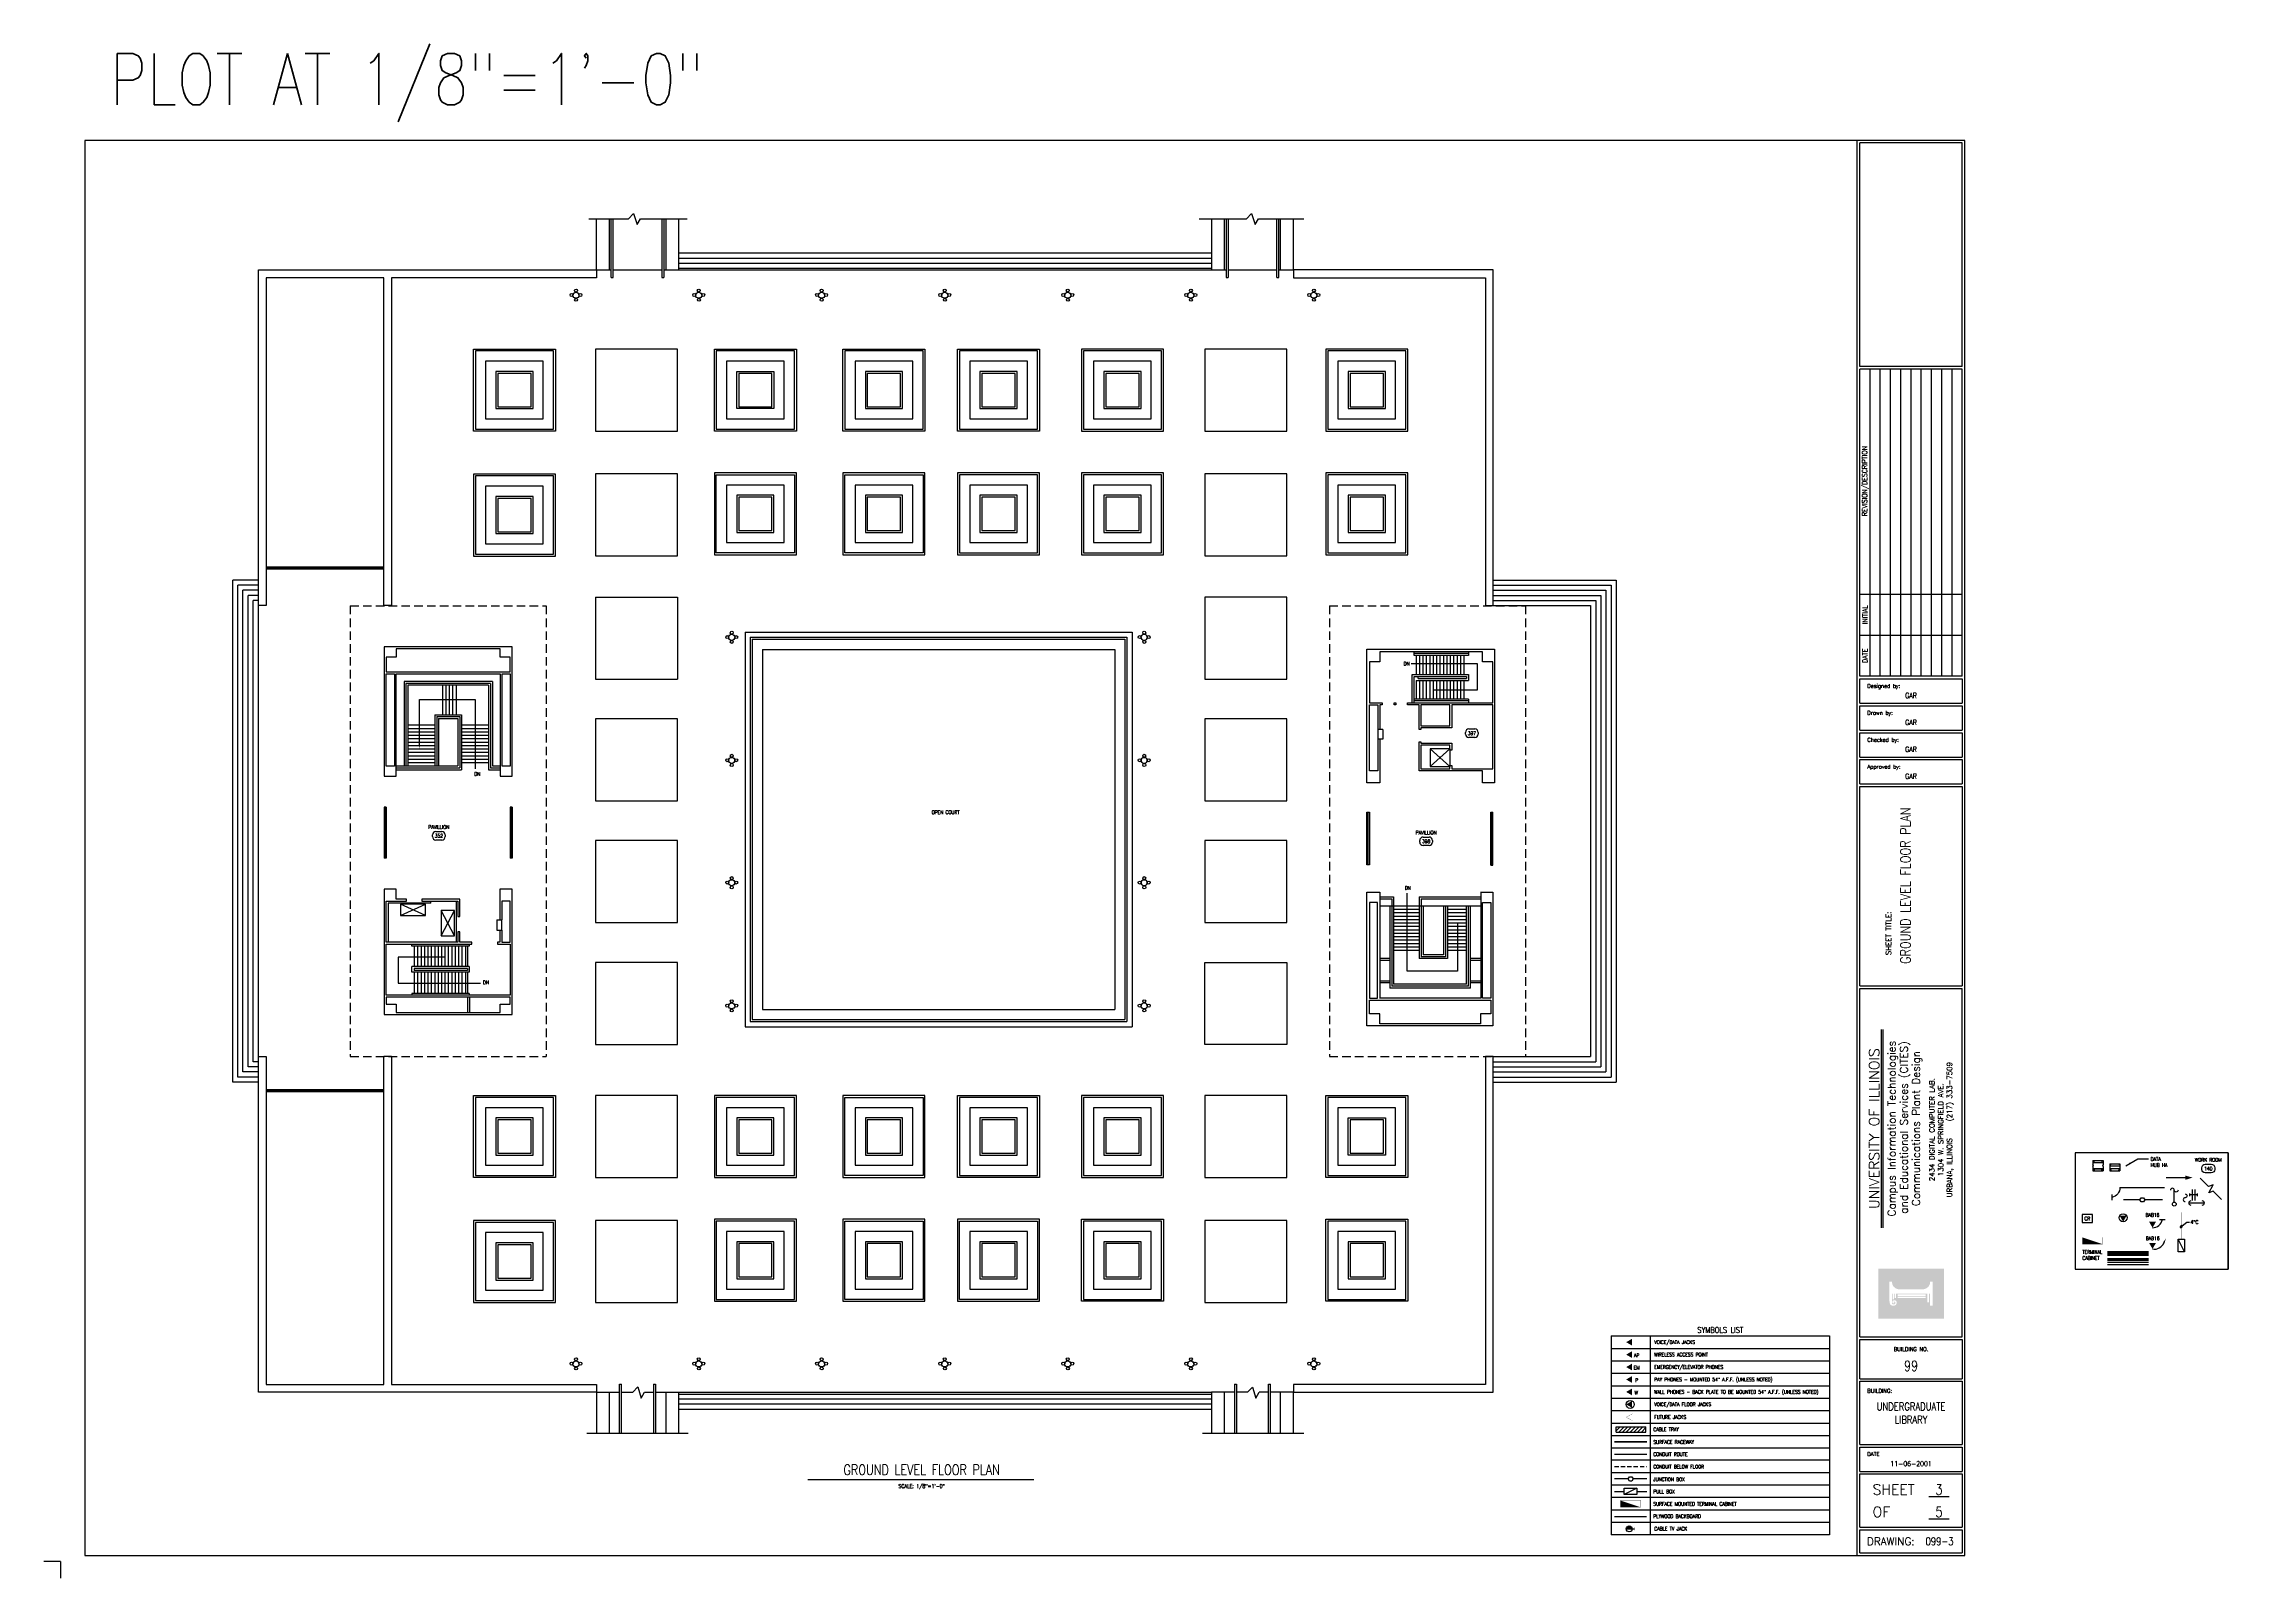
# Model space of a CAD drawing. Extents: x -97 to 5019, y -54 to 3540.
import ezdxf
from ezdxf.enums import TextEntityAlignment as Align

# ---------------------------------------------------------------- set-up
doc = ezdxf.new("R2010")
doc.units = 0
doc.header["$LTSCALE"] = 40
doc.header["$MEASUREMENT"] = 0
for name, pattern in [('CENTER2', [1.125, 0.75, -0.125, 0.125, -0.125]), ('DASHED', [0.75, 0.5, -0.25]), ('DASHED2', [0.375, 0.25, -0.125])]:
    doc.linetypes.add(name, pattern=pattern)
doc.layers.get('0').update_dxf_attribs({"linetype": 'CONTINUOUS'})
for name, color, linetype in [('AC', 7, 'CONTINUOUS'), ('BIX MOUNT', 4, 'CONTINUOUS'), ('Bldg', 34, 'CONTINUOUS'), ('BLDGS', 34, 'CONTINUOUS'), ('BORDER', 2, 'CONTINUOUS'), ('CABINETS', 5, 'CONTINUOUS'), ('CABLE-DATA', 6, 'CONTINUOUS'), ('CABLE-FEED', 5, 'CONTINUOUS'), ('CABLE-RISER', 5, 'CONTINUOUS'), ('CABLE-SS', 1, 'CONTINUOUS'), ('CABLE-VOICE', 3, 'CONTINUOUS'), ('CABLETRAY', 5, 'CONTINUOUS'), ('COAX', 7, 'CONTINUOUS'), ('COLUMN LINES', 3, 'CENTER2'), ('COND-DWG', 4, 'CONTINUOUS'), ('DETAILS', 5, 'CONTINUOUS'), ('DIEBOLD', 3, 'CONTINUOUS'), ('DIMENSIONS', 3, 'CONTINUOUS'), ('ELECTRIC', 6, 'CONTINUOUS'), ('FIBER-MM', 1, 'CONTINUOUS'), ('FIBER-SM', 4, 'CONTINUOUS'), ('FRAMES', 5, 'CONTINUOUS'), ('FURN-EQUIP', 9, 'CONTINUOUS'), ('GROUND', 7, 'CONTINUOUS'), ('JACK', 1, 'CONTINUOUS'), ('JACK NUMBERS', 1, 'CONTINUOUS'), ('JACK-AP', 1, 'CONTINUOUS'), ('MAT-LIST', 5, 'CONTINUOUS'), ('NETWORK EQUIPMENT', 4, 'CONTINUOUS'), ('NOTES', 5, 'CONTINUOUS'), ('PATCH PANEL', 5, 'CONTINUOUS'), ('PLYWOOD', 6, 'CONTINUOUS'), ('PROPOSED', 6, 'CONTINUOUS'), ('PROTECTORS', 7, 'CONTINUOUS'), ('RACEWAY', 4, 'SURFACERACEWAY'), ('ROOMS', 34, 'CONTINUOUS'), ('SYMBOLS', 2, 'CONTINUOUS'), ('TERM-DWG', 6, 'CONTINUOUS')]:
    doc.layers.add(name, color=color, linetype=linetype)
doc.styles.add('A', font='SIMPLEX.shx', dxfattribs={"height": 8.5})
doc.styles.add('COMPLEX', font='complex', dxfattribs={"height": 0.125})
doc.styles.add('ROMANC', font='romanc', dxfattribs={"height": 24})
doc.styles.add('SIMPLEX', font='SIMPLEX.shx', dxfattribs={"height": 12})
doc.styles.get("Standard").update_dxf_attribs({"font": 'txt', "height": 24})
doc.linetypes.add('SURFACERACEWAY', pattern='A,0.5,[1,racedot.shx,S=0.02083,R=0,X=0,Y=0],0.5', length=1)
doc.dimstyles.get("Standard").update_dxf_attribs({"dimtxt": 0.18, "dimasz": 8.5, "dimexe": 0.18, "dimexo": 0.0625, "dimgap": 0.09, "dimtad": 0, "dimtih": 1, "dimtoh": 1, "dimdec": 3, "dimzin": 0, "dimdsep": 46, "dimlunit": 3, "dimtxsty": 'Standard', "dimcen": 0.09, "dimadec": 0, "dimazin": 0, "dimtfac": 1, "dimtdec": 3, "dimtofl": 0, "dimtmove": 2, "dimatfit": 3, "dimfxl": 0, "dimtolj": 1, "dimtzin": 0, "dimarcsym": 0})

# ---------------------------------------------------------------- blocks, each defined once
blk = doc.blocks.new('JA')
blk.add_solid([(0, 0), (13.9, -8), (13.9, 8)])
blk = doc.blocks.new('FJA')
blk.add_circle((9.5, -0.1), 9.38)
blk.add_solid([(0, 0), (13.9, -8), (13.9, 8)])
blk = doc.blocks.new('DJA')
at = {"const_width": 0.5}
blk.add_lwpolyline([(14.4, 8), (0.5, 0), (14.4, -8)], close=True, dxfattribs=at)
blk = doc.blocks.new('JB')
blk.add_lwpolyline([(-2.94912, -5.03808), (-8.6016, -5.03808), (-11.42784, 0), (-8.6016, 5.03808), (-2.94912, 5.03808), (0, 0)], close=True)
blk = doc.blocks.new('PB')
blk.add_lwpolyline([(0, 7.425), (-29.7, -7.425)])
blk.add_lwpolyline([(0, 7.425), (0, -7.425), (-29.7, -7.425), (-29.7, 7.425)], close=True)
blk = doc.blocks.new('TC')
at = {"const_width": 0.495}
blk.add_lwpolyline([(23.76, 15.84), (-23.76, 15.84), (-23.76, 0), (23.76, 0)], close=True, dxfattribs=at)
blk.add_solid([(-23.76, 0), (23.76, 0), (-23.76, 15.84)])
blk = doc.blocks.new('TV')
at = {"linetype": 'Continuous'}
blk.add_hatch(color=256, dxfattribs=at).paths.add_polyline_path([(14.2, 0, 1), (0, 0)])
blk.add_line((0, 0), (19.4, 0), dxfattribs=at)
at = {"linetype": 'Continuous', "const_width": 1, "flags": 128}
blk.add_lwpolyline([(19.4, 3.8), (19.4, -3.8)], dxfattribs=at)
at = {"linetype": 'Continuous'}
blk.add_circle((7.1, 0), 7.09, dxfattribs=at)
blk = doc.blocks.new('HR')
blk.add_line((16.6, 18.9), (29.9, 18.9))
blk.add_arc((0, 23.8), 23.8, 270, 348.1869)
blk = doc.blocks.new('HRA')
blk.add_arc((4.5, 23.3), 23.8, 259.1978, 337.3847)
blk.add_solid([(24.6, 15), (28.2, 13.3), (31.4, 25.1)])
blk = doc.blocks.new('IBID')
blk.add_lwpolyline([(0, 9, -1), (0, 0, 1), (0, -9, 1)], format="xyb")
blk = doc.blocks.new('CU')
blk.add_circle((0, 0), 4.48)
blk = doc.blocks.new('T')
blk.add_line((0, -3), (0, 3))
blk = doc.blocks.new('CD')
blk.add_arc((5, 0), 5, 90, 270)
blk = doc.blocks.new('ELIP')
blk.add_lwpolyline([(0, 0, 0.166221), (0, 0.1, 0.105567), (-0.2, 0.2, 0.068396), (-0.4, 0.3, 0.054571), (-0.7, 0.4, 0.054571), (-0.9, 0.3, 0.068396), (-1.1, 0.2, 0.105567), (-1.3, 0.1, 0.166221), (-1.3, 0, 0.166221), (-1.3, -0.1, 0.105567), (-1.1, -0.2, 0.068396), (-0.9, -0.3, 0.054571), (-0.7, -0.4, 0.054571), (-0.4, -0.3, 0.068396), (-0.2, -0.2, 0.105567), (0, -0.1, 0.166221)], format="xyb", close=True)

msp = doc.modelspace()

# ---------------------------------------------------------------- hatches: boundary and pattern name
at = {"layer": 'BORDER'}
h = msp.add_hatch(color=184, dxfattribs=at)
h.paths.add_polyline_path([(4210.9, 660.2), (4210.9, 566), (4342.1, 566), (4342.1, 660.2)])
h.paths.add_polyline_path([(4306.4, 623.4, 0.395998), (4321.2, 641.4), (4327, 641.4), (4327, 584.8), (4320.5, 584.8), (4320.5, 613.1), (4318.3, 613.1), (4318.3, 592.7), (4314.7, 592.7), (4314.7, 613.1), (4241.4, 613.1), (4241.4, 602.8), (4238.3, 602.8), (4238.3, 613.1), (4236.5, 613.1), (4236.5, 599.7), (4233.4, 599.7), (4233.4, 613.1), (4231.6, 613.1), (4231.6, 593.1), (4231.6, 592.3), (4231.7, 591.7), (4231.8, 591.3), (4231.8, 590.9), (4231.9, 590.6), (4231.9, 590.4), (4232, 590.2), (4232.1, 590), (4232.1, 589.9), (4232.2, 589.8), (4232.3, 589.6), (4232.4, 589.5), (4232.4, 589.4), (4232.5, 589.3), (4232.6, 589.2), (4232.7, 589.1), (4232.8, 589), (4232.8, 588.9), (4232.9, 588.8), (4233, 588.7), (4233.1, 588.7), (4233.2, 588.6), (4233.3, 588.5), (4233.4, 588.5), (4233.4, 588.4), (4233.5, 588.4), (4233.6, 588.3), (4233.6, 588.3), (4233.7, 588.3), (4233.7, 588.2), (4233.8, 588.2), (4233.8, 588.2), (4233.9, 588.2), (4234, 588.2), (4234, 588.2), (4234.1, 588.1), (4234.1, 588.1), (4234.2, 588.1), (4234.2, 588.1), (4234.3, 588.1), (4234.3, 588.1), (4234.4, 588.1), (4234.4, 588.1), (4234.5, 588.1), (4234.5, 588.1), (4234.6, 588.1), (4234.6, 588.1), (4234.7, 588), (4234.8, 588), (4234.8, 588), (4234.9, 588), (4234.9, 588), (4235, 588), (4235.1, 588), (4235.1, 588), (4235.2, 588), (4235.3, 588), (4235.3, 588), (4235.4, 588), (4235.4, 588), (4235.5, 588), (4235.6, 588.1), (4235.6, 588.1), (4235.7, 588.1), (4235.7, 588.1), (4235.8, 588.1), (4235.9, 588.1), (4235.9, 588.1), (4236, 588.1), (4236.1, 588.1), (4236.1, 588.1), (4236.2, 588.1), (4236.2, 588.1), (4236.3, 588.1), (4236.4, 588.1), (4236.4, 588.1), (4236.5, 588.2), (4236.5, 588.2), (4236.6, 588.2), (4236.6, 588.2), (4236.7, 588.2), (4236.8, 588.2), (4236.8, 588.2), (4236.9, 588.2), (4236.9, 588.2), (4237, 588.2), (4237, 588.3), (4237.1, 588.3), (4237.1, 588.3), (4237.2, 588.3), (4237.2, 588.3), (4237.3, 588.3), (4237.3, 588.3), (4237.4, 588.3), (4237.4, 588.3), (4237.5, 588.4), (4237.5, 588.4), (4237.5, 588.4), (4237.6, 588.4), (4237.6, 588.4), (4237.7, 588.4), (4237.7, 588.4), (4237.7, 588.4), (4237.8, 588.5), (4237.8, 588.5), (4237.9, 588.5), (4237.9, 588.5), (4237.9, 588.5), (4238, 588.5), (4238, 588.5), (4238, 588.6), (4238.1, 588.6), (4238.1, 588.6), (4238.1, 588.6), (4238.1, 588.6), (4238.2, 588.6), (4238.2, 588.6), (4238.2, 588.6), (4238.2, 588.7), (4238.3, 588.7), (4238.3, 588.7), (4238.3, 588.7), (4238.3, 588.7), (4238.4, 588.7), (4238.4, 588.7), (4238.4, 588.8), (4238.4, 588.8), (4238.4, 588.8), (4238.4, 588.8), (4238.5, 588.8), (4238.5, 588.8), (4238.5, 588.8), (4238.5, 588.9), (4238.5, 588.9), (4238.6, 588.9), (4238.6, 588.9), (4238.6, 588.9), (4238.6, 588.9), (4238.6, 589), (4238.7, 589), (4238.7, 589), (4238.7, 589), (4238.7, 589.1), (4238.7, 589.1), (4238.8, 589.1), (4238.8, 589.1), (4238.8, 589.1), (4238.8, 589.2), (4238.8, 589.2), (4238.9, 589.2), (4238.9, 589.3), (4238.9, 589.3), (4238.9, 589.3), (4238.9, 589.3), (4239, 589.4), (4239, 589.4), (4239, 589.4), (4239, 589.5), (4239, 589.5), (4239.1, 589.5), (4239.1, 589.6), (4239.1, 589.6), (4239.1, 589.6), (4239.1, 589.7), (4239.2, 589.7), (4239.2, 589.8), (4239.2, 589.8), (4239.2, 589.8), (4239.2, 589.9), (4239.3, 589.9), (4239.3, 589.9), (4239.3, 590), (4239.3, 590), (4239.3, 590.1), (4239.3, 590.1), (4239.4, 590.1), (4239.4, 590.2), (4239.4, 590.2), (4239.4, 590.2), (4239.4, 590.3), (4239.4, 590.3), (4239.5, 590.4), (4239.5, 590.4), (4239.5, 590.4), (4239.5, 590.5), (4239.5, 590.5), (4239.5, 590.6), (4239.5, 590.6), (4239.5, 590.6), (4239.6, 590.7), (4239.6, 590.7), (4239.6, 590.7), (4239.6, 590.8), (4239.6, 590.8), (4239.6, 590.8), (4239.6, 590.9), (4239.6, 590.9), (4239.6, 590.9), (4239.7, 591), (4239.7, 591), (4239.7, 591), (4239.7, 591.1), (4239.7, 591.1), (4239.7, 591.1), (4239.7, 591.2), (4239.7, 591.2), (4239.7, 591.2), (4239.7, 591.3), (4239.7, 591.3), (4239.7, 591.3), (4239.7, 591.3), (4239.7, 591.4), (4239.7, 591.4), (4239.7, 591.4), (4239.7, 591.4), (4239.7, 591.5), (4239.7, 591.5), (4239.7, 591.5), (4239.7, 591.5), (4239.7, 591.6), (4239.7, 591.6), (4239.7, 591.6), (4239.8, 591.6), (4239.8, 591.7), (4239.8, 591.7), (4239.8, 591.7), (4239.8, 591.7), (4239.8, 591.8), (4239.8, 591.8), (4239.8, 591.8), (4239.8, 591.8), (4239.8, 591.9), (4239.8, 591.9), (4239.8, 591.9), (4239.8, 591.9), (4239.8, 592), (4239.7, 592), (4239.7, 592), (4239.7, 592.1), (4239.7, 592.1), (4239.7, 592.1), (4239.7, 592.1), (4239.7, 592.2), (4239.7, 592.2), (4239.7, 592.2), (4239.7, 592.2), (4239.7, 592.3), (4239.7, 592.3), (4239.7, 592.3), (4239.7, 592.4), (4239.7, 592.4), (4239.7, 592.4), (4239.7, 592.5), (4239.7, 592.5), (4239.7, 592.5), (4239.7, 592.5), (4239.7, 592.6), (4239.7, 592.6), (4239.7, 592.6), (4239.7, 592.7), (4239.7, 592.7), (4239.6, 592.7), (4239.6, 592.8), (4239.6, 592.8), (4239.6, 592.8), (4239.6, 592.9), (4239.6, 592.9), (4239.6, 592.9), (4239.6, 592.9), (4239.6, 593), (4239.6, 593), (4239.6, 593), (4239.6, 593), (4239.6, 593.1), (4239.5, 593.1), (4239.5, 593.1), (4239.5, 593.1), (4239.5, 593.2), (4239.5, 593.2), (4239.5, 593.2), (4239.5, 593.2), (4239.5, 593.3), (4239.5, 593.3), (4239.5, 593.3), (4239.5, 593.3), (4239.5, 593.4), (4239.4, 593.4), (4239.4, 593.4), (4239.4, 593.4), (4239.4, 593.4), (4239.4, 593.4), (4239.4, 593.5), (4239.4, 593.5), (4239.4, 593.5), (4239.4, 593.5), (4239.4, 593.5), (4239.4, 593.5), (4239.4, 593.6), (4239.4, 593.6), (4239.3, 593.6), (4239.3, 593.6), (4239.3, 593.6), (4239.3, 593.6), (4239.3, 593.6), (4239.3, 593.6), (4239.3, 593.6), (4239.3, 593.7), (4239.3, 593.7), (4239.3, 593.7), (4239.3, 593.7), (4239.3, 593.7), (4239.3, 593.7), (4239.3, 593.7), (4239.2, 593.7), (4239.2, 593.7), (4239.2, 593.7), (4239.2, 593.7), (4239.2, 593.7), (4239.2, 593.7), (4239.2, 593.8), (4239.2, 593.8), (4239.2, 593.8), (4239.2, 593.8), (4239.2, 593.8), (4239.2, 593.8), (4239.2, 593.8), (4239.1, 593.8), (4239.1, 593.8), (4239.1, 593.8), (4239.1, 593.8), (4239.1, 593.8), (4239.1, 593.9), (4239.1, 593.9), (4239, 593.9), (4239, 593.9), (4239, 593.9), (4239, 593.9), (4239, 593.9), (4238.9, 593.9), (4238.9, 593.9), (4238.9, 594), (4238.9, 594), (4238.9, 594), (4238.8, 594), (4238.8, 594), (4238.8, 594), (4238.8, 594), (4238.7, 594), (4238.7, 594.1), (4238.7, 594.1), (4238.6, 594.1), (4238.6, 594.1), (4238.6, 594.1), (4238.6, 594.1), (4238.5, 594.1), (4238.5, 594.1), (4238.5, 594.2), (4238.4, 594.2), (4238.4, 594.2), (4238.4, 594.2), (4238.3, 594.2), (4238.3, 594.2), (4238.3, 594.2), (4238.2, 594.2), (4238.2, 594.2), (4238.2, 594.2), (4238.1, 594.3), (4238.1, 594.3), (4238.1, 594.3), (4238, 594.3), (4238, 594.3), (4237.9, 594.3), (4237.9, 594.3), (4237.9, 594.3), (4237.8, 594.3), (4237.8, 594.3), (4237.8, 594.4), (4237.7, 594.4), (4237.7, 594.4), (4237.7, 594.4), (4237.6, 594.4), (4237.6, 594.4), (4237.6, 594.4), (4237.5, 594.4), (4237.5, 594.4), (4237.4, 594.4), (4237.4, 594.4), (4237.4, 594.4), (4237.3, 594.4), (4237.3, 594.4), (4237.3, 594.4), (4237.2, 594.4), (4237.2, 594.4), (4237.2, 594.4), (4237.2, 594.4), (4237.1, 594.4), (4237.1, 594.5), (4237.1, 594.5), (4237, 594.5), (4237, 594.5), (4237, 594.5), (4237, 594.5), (4236.9, 594.5), (4236.9, 594.5), (4236.9, 594.5), (4236.8, 594.5), (4236.8, 594.5), (4236.8, 594.5), (4236.8, 594.5), (4236.8, 594.5), (4236.7, 594.5), (4236.7, 594.5), (4236.7, 594.5), (4236.7, 594.5), (4236.6, 594.5), (4236.6, 594.5), (4236.6, 594.5), (4236.6, 594.5), (4236.6, 594.5), (4236.6, 594.4), (4236.5, 594.4), (4236.5, 594.4), (4236.5, 594.4), (4236.5, 594.4), (4236.5, 594.4), (4236.5, 594.4), (4236.5, 594.4), (4236.4, 594.4), (4236.4, 594.4), (4236.4, 594.4), (4236.4, 594.4), (4236.4, 594.4), (4236.4, 594.4), (4236.4, 594.4), (4236.4, 594.4), (4236.4, 594.4), (4236.4, 594.4), (4236.4, 594.4), (4236.3, 594.4), (4236.3, 594.4), (4236.3, 594.4), (4236.3, 594.4), (4236.3, 594.4), (4236.3, 594.4), (4236.3, 594.4), (4236.3, 594.4), (4236.3, 594.4), (4236.3, 594.4), (4236.3, 594.4), (4236.3, 594.4), (4236.3, 594.4), (4236.3, 594.4), (4236.3, 594.4), (4236.3, 594.4), (4236.3, 594.4), (4236.3, 594.4), (4236.3, 594.4), (4236.3, 594.4), (4236.3, 594.4), (4236.3, 594.4), (4236.3, 594.4), (4236.3, 594.4), (4236.3, 594.4), (4236.3, 594.4), (4236.3, 594.4), (4236.3, 594.4), (4236.3, 594.4), (4236.2, 594.4), (4236.2, 594.3), (4236.2, 594.3), (4236.2, 594.3), (4236.2, 594.3), (4236.2, 594.3), (4236.2, 594.3), (4236.2, 594.3), (4236.2, 594.3), (4236.2, 594.3), (4236.2, 594.3), (4236.2, 594.3), (4236.2, 594.3), (4236.2, 594.3), (4236.2, 594.3), (4236.2, 594.3), (4236.2, 594.3), (4236.2, 594.3), (4236.2, 594.3), (4236.2, 594.3), (4236.2, 594.3), (4236.2, 594.3), (4236.2, 594.2), (4236.2, 594.2), (4236.2, 594.2), (4236.2, 594.2), (4236.1, 594.2), (4236.1, 594.2), (4236.1, 594.2), (4236.1, 594.2), (4236.1, 594.2), (4236.1, 594.2), (4236.1, 594.2), (4236.1, 594.2), (4236.1, 594.1), (4236.1, 594.1), (4236.1, 594.1), (4236.1, 594.1), (4236.1, 594.1), (4236.1, 594.1), (4236.1, 594.1), (4236.1, 594.1), (4236.1, 594), (4236.1, 594), (4236.1, 594), (4236.1, 594), (4236.1, 594), (4236, 594), (4236, 593.9), (4236, 593.9), (4236, 593.9), (4236, 593.9), (4236, 593.9), (4236, 593.9), (4236, 593.8), (4236, 593.8), (4236, 593.8), (4236, 593.8), (4236, 593.7), (4236, 593.7), (4236, 593.7), (4236, 593.6), (4236, 593.6), (4236, 593.5), (4236, 593.5), (4236, 593.4), (4236, 593.4), (4236, 593.3), (4236, 593.3), (4236, 593.2), (4236.1, 593.2), (4236.1, 593.1), (4236.1, 593.1), (4236.1, 593.1), (4236.2, 593), (4236.2, 593), (4236.3, 592.9), (4236.3, 592.9), (4236.4, 592.9), (4236.5, 592.8), (4236.6, 592.8), (4236.7, 592.8), (4236.8, 592.8), (4237, 592.7), (4237.3, 592.7), (4237.3, 590.5), (4236.9, 590.4), (4236.5, 590.2), (4236.1, 590.2), (4235.6, 590.2), (4235.2, 590.2), (4234.9, 590.3), (4234.5, 590.4), (4234.2, 590.6), (4233.9, 590.8), (4233.6, 591.1), (4233.4, 591.4), (4233.2, 591.7), (4233, 592.1), (4232.9, 592.5), (4232.9, 592.9), (4232.8, 593.3), (4232.8, 593.7), (4232.9, 594.2), (4233, 594.6), (4233.1, 595), (4233.2, 595.3), (4233.4, 595.7), (4233.6, 596), (4233.8, 596.3), (4234, 596.6), (4234.3, 596.8), (4234.6, 597), (4234.9, 597.2), (4235.3, 597.3), (4235.6, 597.5), (4236, 597.5), (4236.4, 597.6), (4236.8, 597.6), (4237.2, 597.6), (4237.6, 597.6), (4238, 597.5), (4238.5, 597.4), (4238.9, 597.3), (4239.4, 597.2), (4239.8, 597), (4240.2, 596.8), (4240.6, 596.6), (4241, 596.3), (4241.4, 596), (4241.6, 595.7), (4241.9, 595.4), (4242.1, 595), (4242.3, 594.7), (4242.5, 594.3), (4242.6, 593.9), (4242.7, 593.5), (4242.8, 593.1), (4242.8, 592.7), (4242.9, 592.3), (4242.9, 591.9), (4242.9, 591.5), (4242.9, 591.1), (4242.8, 590.7), (4242.7, 590.3), (4242.6, 589.8), (4242.4, 589.4), (4242.2, 588.9), (4242, 588.4), (4241.8, 587.9), (4241.5, 587.5), (4241.1, 587), (4240.7, 586.6), (4240.3, 586.3), (4239.9, 586), (4239.4, 585.7), (4238.8, 585.5), (4238.3, 585.3), (4237.7, 585.2), (4237.2, 585.1), (4236.6, 585), (4236, 584.9), (4235.4, 584.9), (4234.8, 584.9), (4234.2, 584.9), (4233.6, 584.9), (4232.9, 585), (4232.2, 585.1), (4231.5, 585.3), (4230.8, 585.6), (4230, 586), (4229.2, 586.5), (4228.4, 587.2), (4227.6, 588.2), (4227, 589.4), (4226.5, 591.1), (4226.1, 593.1), (4226, 595.4), (4226, 641.4), (4231.7, 641.4, 0.395998), (4246.6, 623.4)], flags=16)
h.paths.add_polyline_path([(4310.6, 611.4), (4310.6, 607.8), (4245.3, 607.8), (4245.3, 611.4)], flags=16)
h.paths.add_polyline_path([(4310.6, 606), (4310.6, 602.8), (4245.3, 602.8), (4245.3, 606)], flags=16)
at = {"layer": 'CABLETRAY'}
h = msp.add_hatch(dxfattribs=at)
h.set_pattern_fill('ANSI31', color=256, scale=50, style=0)
h.set_pattern_definition([(45, (92.476, -3130.9904), (-4.419417, 4.419417), [])])
edge = h.paths.add_edge_path(flags=17)
edge.add_line((3585.7, 301.4), (3655.5, 301.4))
edge.add_line((3585.7, 288.9), (3655.5, 288.9))
edge = h.paths.add_edge_path(flags=17)
edge.add_line((3655.5, 288.9), (3655.5, 301.4))
edge.add_line((3585.7, 288.9), (3585.7, 301.4))

# ---------------------------------------------------------------- linework, layer by layer
at = {"layer": 'AC'}
msp.add_line((5019.5, 943.2), (5019.5, 670.2), dxfattribs=at)
at = {"layer": 'BIX MOUNT'}
msp.add_line((5019.5, 943.2), (5019.5, 670.2), dxfattribs=at)
at = {"layer": 'Bldg'}
for p, q in [((4873.7, 884.8), (4918.8, 884.8)), ((4935, 856.9), (4935, 831.2)), ((4941, 856.9), (4941, 831.2))]:
    msp.add_line(p, q, dxfattribs=at)
msp.add_lwpolyline([(5003.7, 833.5), (4984, 853.2), (4973.5, 849.4), (4983.7, 867.7), (4973.2, 864), (4953.6, 883.6)], dxfattribs=at)
msp.add_solid([(4918.8, 889.6), (4935.8, 884.8), (4918.8, 879.6)], dxfattribs=at)
at = {"layer": 'BLDGS'}
for p, q in [((700, 2992.3), (424, 2992.3)), ((700, 2224.3), (700, 2992.3)), ((718, 2992.3), (718, 2224.3)), ((3298, 3010.4), (2830, 3010.4)), ((2830, 3010.4), (2830, 2992.3)), ((2830, 2992.3), (3280, 2992.3)), ((3280, 2992.3), (3280, 2224.3)), ((3298, 2224.3), (3298, 3010.4)), ((718, 2224.3), (700, 2224.3)), ((3280, 2224.3), (3298, 2224.3)), ((1000.6, 2127.7), (700.6, 2127.7)), ((700.6, 2127.7), (700.6, 1824.7)), ((729.1, 2103.7), (705.1, 2103.7)), ((705.1, 2103.7), (705.1, 2069.2)), ((729.1, 2123.2), (729.1, 2103.7)), ((972.1, 2123.2), (729.1, 2123.2)), ((972.1, 2103.7), (972.1, 2123.2)), ((996.1, 2103.7), (972.1, 2103.7)), ((996.1, 2069.2), (996.1, 2103.7)), ((1000.6, 1824.7), (1000.6, 2127.7)), ((3002.1, 1809.1), (3002.1, 2122.5)), ((3002.1, 2122.5), (3301.3, 2122.5)), ((3272.8, 2116.5), (3032.1, 2116.5)), ((3032.1, 2116.5), (3032.1, 2092.5)), ((3112.7, 2107.5), (3112.7, 2116.3)), ((3240.2, 2112), (3112.7, 2112)), ((3240.2, 2107.5), (3112.7, 2107.5)), ((3117.3, 2107.5), (3117.3, 2062.7)), ((3125.3, 2107.5), (3125.3, 2062.7)), ((3133.3, 2107.5), (3133.3, 2062.7)), ((3141.3, 2107.5), (3141.3, 2062.7)), ((3149.3, 2107.5), (3149.3, 2062.7)), ((3157.3, 2107.5), (3157.3, 2062.7)), ((3165.3, 2107.5), (3165.3, 2062.7)), ((3173.3, 2107.5), (3173.3, 2062.7)), ((3181.3, 2107.5), (3181.3, 2062.7)), ((3189.3, 2107.5), (3189.3, 2062.7)), ((3197.3, 2107.5), (3197.3, 2062.7)), ((3205.3, 2107.5), (3205.3, 2062.7)), ((3213.3, 2107.5), (3213.3, 2062.7)), ((3221.3, 2107.5), (3221.3, 2062.7)), ((3229.3, 2107.5), (3229.3, 2062.7)), ((3240.2, 2116.3), (3240.2, 2107.5)), ((3272.8, 2092.5), (3272.8, 2116.5)), ((3301.3, 2122.5), (3301.3, 1809.1)), ((705.1, 2069.2), (996.1, 2069.2)), ((705.1, 1848.7), (705.1, 2064.7)), ((705.1, 2064.7), (724.6, 2064.7)), ((724.6, 2064.7), (724.6, 1848.7)), ((729.1, 2064.7), (972.1, 2064.7)), ((729.1, 1824.7), (729.1, 2064.7)), ((747.1, 2046.7), (747.1, 1848.9)), ((954.1, 2046.7), (747.1, 2046.7)), ((954.1, 2046.7), (954.1, 1848.9)), ((972.1, 2064.7), (972.1, 1824.7)), ((976.6, 2064.7), (996.1, 2064.7)), ((976.6, 1848.7), (976.6, 2064.7)), ((996.1, 2064.7), (996.1, 1848.7)), ((3032.1, 2092.5), (3008.1, 2092.5)), ((3008.1, 2092.5), (3008.1, 1996.5)), ((3108.2, 2062.7), (3240.2, 2062.7)), ((3108.2, 1996.5), (3108.2, 2062.7)), ((3112.7, 1996.5), (3112.7, 2058.2)), ((3112.7, 2058.2), (3235.7, 2058.2)), ((3117.3, 2049.2), (3240.2, 2049.2)), ((3117.3, 2049.2), (3117.3, 2005.6)), ((3122.1, 2053.7), (3122.1, 2058.2)), ((3122.1, 2053.7), (3235.7, 2053.7)), ((3125.3, 2049.2), (3125.3, 2005.6)), ((3133.3, 2049.2), (3133.3, 2005.6)), ((3141.3, 2049.2), (3141.3, 2005.6)), ((3149.3, 2049.2), (3149.3, 2005.6)), ((3157.3, 2049.2), (3157.3, 2005.6)), ((3165.3, 2049.2), (3165.3, 2005.6)), ((3173.3, 2049.2), (3173.3, 2005.6)), ((3181.3, 2049.2), (3181.3, 2005.6)), ((3189.3, 2049.2), (3189.3, 2005.6)), ((3197.3, 2049.2), (3197.3, 2005.6)), ((3205.3, 2049.2), (3205.3, 2005.6)), ((3213.3, 2049.2), (3213.3, 2005.6)), ((3221.3, 2049.2), (3221.3, 2005.6)), ((3229.3, 2049.2), (3229.3, 2005.6)), ((3235.7, 2058.2), (3235.7, 2053.7)), ((3240.2, 2062.7), (3240.2, 2049.2)), ((3296.8, 2092.5), (3272.8, 2092.5)), ((3296.8, 1996.5), (3296.8, 2092.5)), ((751.6, 2042.2), (751.6, 1848.9)), ((949.6, 2042.2), (751.6, 2042.2)), ((756.1, 2037.7), (756.1, 1848.9)), ((945.1, 2037.7), (756.1, 2037.7)), ((837.7, 1969.1), (837.7, 2037.5)), ((845.7, 1969.1), (845.7, 2037.5)), ((853.7, 1969.1), (853.7, 2037.5)), ((861.7, 1969.1), (861.7, 2037.5)), ((869.7, 1969.1), (869.7, 2037.5)), ((945.1, 2037.7), (945.1, 1839.9)), ((949.6, 2042.2), (949.6, 1844.4)), ((3008.1, 1996.5), (3037.5, 1996.5)), ((3037.5, 1996.5), (3037.5, 1992)), ((3065.6, 1992), (3065.6, 1996.5)), ((3065.6, 1996.5), (3070.1, 1996.5)), ((3070.1, 1996.5), (3070.1, 1992)), ((3096.9, 1992), (3096.9, 1996.5)), ((3096.9, 1996.5), (3296.8, 1996.5)), ((3240.2, 2005.5), (3112.7, 2005.5)), ((3240.2, 2001), (3112.7, 2001)), ((3240.2, 2005.5), (3240.2, 1996.5)), ((756.1, 1944.9), (819.1, 1944.9)), ((819.1, 1968.9), (819.1, 1848.9)), ((819.1, 1968.9), (882.1, 1968.9)), ((823.6, 1964.4), (823.6, 1848.9)), ((823.6, 1964.4), (877.6, 1964.4)), ((828.1, 1959.9), (828.1, 1848.9)), ((828.1, 1959.9), (873.1, 1959.9)), ((873.1, 1959.9), (873.1, 1848.9)), ((877.6, 1964.4), (877.6, 1844.4)), ((882.1, 1968.9), (882.1, 1839.9)), ((882.1, 1944.9), (945.1, 1944.9)), ((3008.1, 1837.6), (3008.1, 1992)), ((3008.1, 1992), (3027.6, 1992)), ((3027.6, 1992), (3027.6, 1934.1)), ((3037.5, 1992), (3032.1, 1992)), ((3032.1, 1992), (3032.1, 1934.1)), ((3070.1, 1992), (3065.6, 1992)), ((3124.3, 1992), (3096.9, 1992)), ((3124.3, 1934.1), (3124.3, 1992)), ((3196.3, 1992), (3128.8, 1992)), ((3128.8, 1992), (3128.8, 1942.6)), ((3196.3, 1942.6), (3196.3, 1992)), ((3296.8, 1992), (3200.8, 1992)), ((3200.8, 1992), (3200.8, 1938.1)), ((3296.8, 1842.1), (3296.8, 1992)), ((756.1, 1936.9), (819.1, 1936.9)), ((756.1, 1928.9), (819.1, 1928.9)), ((756.1, 1920.9), (819.1, 1920.9)), ((756.1, 1912.9), (819.1, 1912.9)), ((756.1, 1904.9), (819.1, 1904.9)), ((756.1, 1896.9), (819.1, 1896.9)), ((882.1, 1936.9), (945.1, 1936.9)), ((882.1, 1928.9), (945.1, 1928.9)), ((882.1, 1920.9), (945.1, 1920.9)), ((882.1, 1912.9), (945.1, 1912.9)), ((882.1, 1904.9), (945.1, 1904.9)), ((882.1, 1896.9), (945.1, 1896.9)), ((3039.5, 1934.1), (3027.6, 1934.1)), ((3027.6, 1934.1), (3027.6, 1911.6)), ((3039.5, 1911.6), (3027.6, 1911.6)), ((3027.6, 1911.6), (3027.6, 1837.6)), ((3032.1, 1911.6), (3032.1, 1809.1)), ((3039.5, 1934.1), (3039.5, 1911.6)), ((3128.8, 1934.1), (3124.3, 1934.1)), ((3124.3, 1837.6), (3124.3, 1905.5)), ((3124.3, 1905.5), (3128.8, 1905.5)), ((3128.8, 1942.6), (3196.3, 1942.6)), ((3200.8, 1938.1), (3128.8, 1938.1)), ((3128.8, 1938.1), (3128.8, 1934.1)), ((3128.8, 1905.5), (3128.8, 1902.1)), ((3128.8, 1902.1), (3200.8, 1902.1)), ((3196.3, 1897.6), (3128.8, 1897.6)), ((3128.8, 1897.6), (3128.8, 1842.1)), ((3196.3, 1886), (3196.3, 1897.6)), ((3200.8, 1902.1), (3200.8, 1886)), ((724.6, 1848.7), (705.1, 1848.7)), ((729.2, 1848.9), (873.1, 1848.9)), ((729.2, 1844.4), (877.6, 1844.4)), ((756.1, 1888.9), (819.1, 1888.9)), ((756.1, 1880.9), (819.1, 1880.9)), ((756.1, 1872.9), (819.1, 1872.9)), ((756.1, 1864.9), (819.1, 1864.9)), ((756.1, 1856.9), (819.1, 1856.9)), ((882.1, 1888.9), (945.1, 1888.9)), ((882.1, 1880.9), (945.1, 1880.9)), ((882.1, 1872.9), (945.1, 1872.9)), ((882.1, 1864.9), (945.1, 1864.9)), ((882.1, 1856.9), (945.1, 1856.9)), ((949.6, 1844.4), (971.9, 1844.4)), ((954.1, 1848.9), (971.9, 1848.9)), ((996.1, 1848.7), (976.6, 1848.7)), ((3128.8, 1842.1), (3196.3, 1842.1)), ((3196.4, 1889.1), (3150.6, 1889.1)), ((3150.6, 1889.1), (3150.6, 1847.3)), ((3150.6, 1847.3), (3196.3, 1889.1)), ((3150.6, 1889.1), (3196.3, 1847.3)), ((3150.6, 1847.3), (3196.4, 1847.3)), ((3200.8, 1886), (3196.3, 1886)), ((3196.3, 1842.1), (3196.3, 1850)), ((3196.3, 1850), (3200.8, 1850)), ((3196.4, 1889.1), (3196.4, 1847.3)), ((3200.8, 1850), (3200.8, 1842.1)), ((3200.8, 1842.1), (3296.8, 1842.1)), ((700.6, 1824.7), (729.1, 1824.7)), ((729.2, 1839.9), (882.1, 1839.9)), ((945.1, 1839.9), (971.9, 1839.9)), ((972.1, 1824.7), (1000.6, 1824.7)), ((3032.1, 1809.1), (3002.1, 1809.1)), ((3027.6, 1837.6), (3008.1, 1837.6)), ((3272.8, 1837.6), (3124.3, 1837.6)), ((3272.8, 1809.1), (3272.8, 1837.6)), ((3301.3, 1809.1), (3272.8, 1809.1)), ((700.6, 1752.7), (700.6, 1632.7)), ((705.1, 1752.7), (700.6, 1752.7)), ((702.7, 1632.8), (702.7, 1752.3)), ((705.1, 1752.7), (705.1, 1632.7)), ((996.1, 1752.7), (996.1, 1632.7)), ((1000.6, 1752.7), (996.1, 1752.7)), ((998.3, 1633.3), (998.3, 1752.5)), ((1000.6, 1752.7), (1000.6, 1632.7)), ((3002.1, 1617), (3002.1, 1740.9)), ((3002.1, 1740.9), (3008.1, 1740.9)), ((3005, 1617), (3005, 1740.9)), ((3008.1, 1740.9), (3008.1, 1617)), ((3292.3, 1616.7), (3292.3, 1740.6)), ((3292.3, 1740.6), (3296.8, 1740.6)), ((3294.7, 1617.6), (3294.7, 1740)), ((3296.8, 1616.7), (3296.8, 1740.6)), ((705.1, 1632.7), (700.6, 1632.7)), ((1000.6, 1632.7), (996.1, 1632.7)), ((3008.1, 1617), (3002.1, 1617)), ((3292.3, 1616.7), (3296.8, 1616.7)), ((729.1, 1560.7), (700.6, 1560.7)), ((700.6, 1560.7), (700.6, 1266.7)), ((729.1, 1536.7), (729.1, 1560.7)), ((753.1, 1536.7), (729.1, 1536.7)), ((753.1, 1532.2), (753.1, 1536.7)), ((877.6, 1536.7), (789.1, 1536.7)), ((789.1, 1536.7), (789.1, 1532.2)), ((877.6, 1496.2), (877.6, 1536.7)), ((1000.6, 1560.7), (971.7, 1560.7)), ((971.7, 1560.7), (971.7, 1488.3)), ((1000.6, 1266.7), (1000.6, 1560.7)), ((3002.1, 1240.2), (3002.1, 1552.9)), ((3002.1, 1552.9), (3032.1, 1552.9)), ((3032, 1542.4), (3064.8, 1542.4)), ((3032, 1537.9), (3060.3, 1537.9)), ((3032.1, 1552.9), (3032.1, 1304.7)), ((3060.3, 1537.9), (3060.3, 1333.2)), ((3064.8, 1542.4), (3064.8, 1337.7)), ((3124.8, 1542.4), (3124.8, 1397.7)), ((3124.8, 1542.4), (3268.2, 1542.4)), ((3129.3, 1537.9), (3129.3, 1402.2)), ((3129.3, 1537.9), (3268.2, 1537.9)), ((3268.3, 1552.9), (3296.8, 1552.9)), ((3268.6, 1552.9), (3268.6, 1304.7)), ((3296.8, 1552.9), (3296.8, 1240.2)), ((705.1, 1436.2), (705.1, 1532.2)), ((705.1, 1532.2), (753.1, 1532.2)), ((809.7, 1527.8), (710.2, 1527.8)), ((710.2, 1527.8), (710.2, 1436.4)), ((738.9, 1524.9), (738.9, 1499)), ((797.5, 1524.9), (738.9, 1524.9)), ((738.9, 1499), (797.5, 1524.9)), ((797.5, 1499), (738.9, 1524.9)), ((738.9, 1499), (797.5, 1499)), ((789.1, 1532.2), (873.1, 1532.2)), ((797.5, 1499), (797.5, 1524.9)), ((809.7, 1527.8), (809.7, 1531.3)), ((865.7, 1510.2), (834.1, 1510.2)), ((834.1, 1510.2), (834.1, 1450.9)), ((834.1, 1450.9), (865.7, 1510.2)), ((865.7, 1450.9), (834.1, 1510.2)), ((865.7, 1450.9), (865.7, 1510.2)), ((868.9, 1531.7), (868.9, 1436.4)), ((873.1, 1532.2), (873.1, 1496.2)), ((873.1, 1496.2), (877.6, 1496.2)), ((964.7, 1488.3), (976.2, 1488.3)), ((964.7, 1488.3), (964.7, 1464.3)), ((996.1, 1532.2), (976.2, 1532.2)), ((976.2, 1532.2), (976.2, 1488.3)), ((976.2, 1464.3), (976.2, 1488.3)), ((996.1, 1436.2), (996.1, 1532.2)), ((3027.3, 1528.9), (3008.1, 1528.9)), ((3008.1, 1528.9), (3008.1, 1304.7)), ((3027.3, 1304.7), (3027.3, 1528.9)), ((3031.8, 1521.4), (3268.2, 1521.4)), ((3055.8, 1521.4), (3055.8, 1328.7)), ((3064.8, 1513.4), (3124.8, 1513.4)), ((3064.8, 1505.4), (3124.8, 1505.4)), ((3064.8, 1497.4), (3124.8, 1497.4)), ((3064.8, 1489.4), (3124.8, 1489.4)), ((3133.8, 1521.4), (3133.8, 1406.7)), ((3181.8, 1521.4), (3181.8, 1406.7)), ((3186.3, 1521.4), (3186.3, 1402.2)), ((3190.8, 1521.4), (3190.8, 1397.7)), ((3190.8, 1513.4), (3235.6, 1513.4)), ((3190.8, 1505.4), (3235.6, 1505.4)), ((3190.8, 1497.4), (3235.6, 1497.4)), ((3190.8, 1489.4), (3235.6, 1489.4)), ((3235.6, 1337.7), (3235.6, 1521.4)), ((3240.1, 1333.2), (3240.1, 1521.4)), ((3244.6, 1328.7), (3244.6, 1521.4)), ((3273.1, 1304.7), (3273.1, 1528.9)), ((3273.1, 1528.9), (3292.3, 1528.9)), ((3292.3, 1528.9), (3292.3, 1304.7)), ((873.1, 1436.2), (705.1, 1436.2)), ((834.1, 1450.9), (865.7, 1450.9)), ((877.6, 1460.2), (873.1, 1460.2)), ((873.1, 1460.2), (873.1, 1436.2)), ((877.6, 1436.2), (877.6, 1460.2)), ((905.7, 1436.2), (877.6, 1436.2)), ((905.7, 1431.7), (905.7, 1436.2)), ((964.7, 1464.3), (976.2, 1464.3)), ((971.7, 1436.2), (965.7, 1436.2)), ((965.7, 1436.2), (965.7, 1431.7)), ((971.7, 1464.3), (971.7, 1436.2)), ((976.2, 1464.3), (976.2, 1436.2)), ((976.2, 1436.2), (996.1, 1436.2)), ((3064.8, 1481.4), (3124.8, 1481.4)), ((3064.8, 1473.4), (3124.8, 1473.4)), ((3064.8, 1465.4), (3124.8, 1465.4)), ((3064.8, 1457.4), (3124.8, 1457.4)), ((3064.8, 1449.4), (3124.8, 1449.4)), ((3064.8, 1441.4), (3124.8, 1441.4)), ((3064.8, 1433.4), (3124.8, 1433.4)), ((3190.8, 1481.4), (3235.6, 1481.4)), ((3190.8, 1473.4), (3235.6, 1473.4)), ((3190.8, 1465.4), (3235.6, 1465.4)), ((3190.8, 1457.4), (3235.6, 1457.4)), ((3190.8, 1449.4), (3235.6, 1449.4)), ((3190.8, 1441.4), (3235.6, 1441.4)), ((3190.8, 1433.4), (3235.6, 1433.4)), ((705.1, 1311.7), (705.1, 1431.7)), ((705.1, 1431.7), (905.7, 1431.7)), ((765.5, 1427.2), (765.5, 1431.4)), ((899.9, 1427.2), (765.5, 1427.2)), ((770.9, 1427.2), (770.9, 1379.2)), ((778.9, 1427.2), (778.9, 1379.2)), ((786.9, 1427.2), (786.9, 1379.2)), ((794.9, 1427.2), (794.9, 1379.2)), ((802.9, 1427.2), (802.9, 1379.2)), ((810.9, 1427.2), (810.9, 1379.2)), ((818.9, 1427.2), (818.9, 1379.2)), ((826.9, 1427.2), (826.9, 1379.2)), ((834.9, 1427.2), (834.9, 1379.2)), ((842.9, 1427.2), (842.9, 1379.2)), ((850.9, 1427.2), (850.9, 1379.2)), ((858.9, 1427.2), (858.9, 1379.2)), ((866.9, 1427.2), (866.9, 1379.2)), ((874.9, 1427.2), (874.9, 1379.2)), ((882.9, 1427.2), (882.9, 1379.2)), ((890.9, 1427.2), (890.9, 1379.2)), ((895.4, 1427.2), (895.4, 1379.2)), ((899.9, 1431.7), (899.9, 1427.2)), ((965.7, 1431.7), (996.1, 1431.7)), ((996.1, 1431.7), (996.1, 1311.7)), ((3055.8, 1397.7), (3031.8, 1397.7)), ((3055.8, 1393.2), (3031.8, 1393.2)), ((3064.8, 1425.4), (3124.8, 1425.4)), ((3064.8, 1417.4), (3124.8, 1417.4)), ((3190.8, 1397.7), (3124.8, 1397.7)), ((3186.3, 1402.2), (3129.3, 1402.2)), ((3181.8, 1406.7), (3133.8, 1406.7)), ((3190.8, 1425.4), (3235.6, 1425.4)), ((3190.8, 1417.4), (3235.6, 1417.4)), ((3268.6, 1397.7), (3244.6, 1397.7)), ((3268.6, 1393.2), (3244.6, 1393.2)), ((899.9, 1379.2), (765.2, 1379.2)), ((765.2, 1365.7), (765.2, 1379.2)), ((899.9, 1365.7), (765.2, 1365.7)), ((895.4, 1374.7), (770.9, 1374.7)), ((770.9, 1374.7), (770.9, 1370.2)), ((895.4, 1370.2), (770.9, 1370.2)), ((770.9, 1365.7), (770.9, 1316.2)), ((778.9, 1365.7), (778.9, 1316.2)), ((786.9, 1365.7), (786.9, 1316.2)), ((794.9, 1365.7), (794.9, 1316.2)), ((802.9, 1365.7), (802.9, 1316.2)), ((810.9, 1365.7), (810.9, 1316.2)), ((818.9, 1365.7), (818.9, 1316.2)), ((826.9, 1365.7), (826.9, 1316.2)), ((834.9, 1365.7), (834.9, 1316.2)), ((842.9, 1365.7), (842.9, 1316.2)), ((850.9, 1365.7), (850.9, 1316.2)), ((858.9, 1365.7), (858.9, 1316.2)), ((866.9, 1365.7), (866.9, 1316.2)), ((874.9, 1365.7), (874.9, 1316.2)), ((882.9, 1365.7), (882.9, 1316.2)), ((890.9, 1365.7), (890.9, 1316.2)), ((895.4, 1374.7), (895.4, 1370.2)), ((895.4, 1365.7), (895.4, 1316.2)), ((899.9, 1379.2), (899.9, 1365.7)), ((3055.8, 1345.2), (3031.8, 1345.2)), ((3055.8, 1340.7), (3031.8, 1340.7)), ((3240.1, 1333.2), (3060.3, 1333.2)), ((3235.6, 1337.7), (3064.8, 1337.7)), ((3268.6, 1345.2), (3244.6, 1345.2)), ((3268.6, 1340.7), (3244.6, 1340.7)), ((996.1, 1311.7), (705.1, 1311.7)), ((996.1, 1307.2), (705.1, 1307.2)), ((705.1, 1307.2), (705.1, 1290.7)), ((705.1, 1290.7), (729.1, 1290.7)), ((729.1, 1290.7), (729.1, 1271.2)), ((765.1, 1316.2), (765.1, 1311.7)), ((899.9, 1316.2), (765.1, 1316.2)), ((895.6, 1307.2), (895.6, 1271.2)), ((899.9, 1316.2), (899.9, 1311.7)), ((900.1, 1307.2), (900.1, 1271.2)), ((972.1, 1271.2), (972.1, 1290.7)), ((972.1, 1290.7), (996.1, 1290.7)), ((996.1, 1290.7), (996.1, 1307.2)), ((3008.1, 1304.7), (3027.3, 1304.7)), ((3008.1, 1268.7), (3008.1, 1300.2)), ((3008.1, 1300.2), (3292.3, 1300.2)), ((3268.6, 1304.7), (3031.8, 1304.7)), ((3244.6, 1328.7), (3055.8, 1328.7)), ((3292.3, 1304.7), (3273.1, 1304.7)), ((3292.3, 1300.2), (3292.3, 1268.7)), ((700.6, 1266.7), (1000.6, 1266.7)), ((729.1, 1271.2), (972.1, 1271.2)), ((3296.8, 1240.2), (3002.1, 1240.2)), ((3032.1, 1268.7), (3008.1, 1268.7)), ((3032.1, 1244.7), (3032.1, 1268.7)), ((3268.3, 1244.7), (3032.1, 1244.7)), ((3292.3, 1268.7), (3268.3, 1268.7)), ((3268.3, 1268.7), (3268.3, 1244.7)), ((718, 1168.3), (700, 1168.3)), ((700, 400.3), (700, 1168.3)), ((718, 1168.3), (718, 400.3)), ((3298, 1168.3), (3280, 1168.3)), ((3280, 1168.3), (3280, 400.3)), ((3298, 382.3), (3298, 1168.3)), ((424, 400.3), (700, 400.3))]:
    msp.add_line(p, q, dxfattribs=at)
at = {"layer": 'BLDGS', "linetype": 'DASHED'}
for p, q in [((621.1, 2224), (621.1, 1168.5)), ((621.1, 2224), (1080.1, 2224)), ((1080.1, 2224), (1080.1, 1168.5)), ((2914.2, 2224), (2914.2, 1168.5)), ((2914.2, 2224), (3373.2, 2224)), ((3373.2, 2224), (3373.2, 1168.5)), ((621.1, 1168.5), (1080.1, 1168.5)), ((2914.2, 1168.5), (3373.2, 1168.5))]:
    msp.add_line(p, q, dxfattribs=at)
at = {"layer": 'BLDGS'}
msp.add_lwpolyline([(783.5, 1897.9), (783.5, 2004.5), (913.8, 2004.5), (913.8, 1841.9)], dxfattribs=at)
msp.add_solid([(784.9, 1897.9), (783.5, 1889.4), (782.1, 1897.9)], dxfattribs=at)
at = {"layer": 'BORDER'}
for p, q in [((4150.5, 0), (4150.5, 3313.8)), ((4156.5, 2784), (4156.5, 3307.8)), ((4396.5, 3307.8), (4156.5, 3307.8)), ((4396.5, 2784), (4396.5, 3307.8)), ((4396.5, 2784), (4156.5, 2784)), ((4156.5, 2058.8), (4156.5, 2778)), ((4396.5, 2778), (4156.5, 2778)), ((4180.5, 2058.8), (4180.5, 2778)), ((4204.5, 2058.8), (4204.5, 2778)), ((4228.5, 2058.8), (4228.5, 2778)), ((4252.5, 2058.8), (4252.5, 2778)), ((4276.5, 2058.8), (4276.5, 2778)), ((4300.5, 2058.8), (4300.5, 2778)), ((4324.5, 2058.8), (4324.5, 2778)), ((4348.5, 2058.8), (4348.5, 2778)), ((4372.5, 2058.8), (4372.5, 2778)), ((4396.5, 2058.8), (4396.5, 2778)), ((4402.5, 0), (4402.5, 2784)), ((4402.5, 0), (4402.5, 2784)), ((4156.5, 2250.8), (4396.5, 2250.8)), ((4156.5, 2154.8), (4396.5, 2154.8)), ((4396.5, 2058.8), (4156.5, 2058.8)), ((4156.5, 2052.8), (4396.5, 2052.8)), ((4156.5, 1995.8), (4156.5, 2052.8)), ((4396.5, 2052.8), (4396.5, 1995.8)), ((4156.5, 1995.8), (4396.5, 1995.8)), ((4156.5, 1989.8), (4396.5, 1989.8)), ((4156.5, 1932.8), (4156.5, 1989.8)), ((4396.5, 1989.8), (4396.5, 1932.8)), ((4156.5, 1932.8), (4396.5, 1932.8)), ((4156.5, 1926.8), (4396.5, 1926.8)), ((4156.5, 1869.8), (4156.5, 1926.8)), ((4396.5, 1926.8), (4396.5, 1869.8)), ((4156.5, 1869.8), (4396.5, 1869.8)), ((4156.5, 1806.8), (4156.5, 1863.8)), ((4156.5, 1863.8), (4396.5, 1863.8)), ((4396.5, 1863.8), (4396.5, 1806.8)), ((4156.5, 1806.8), (4396.5, 1806.8)), ((4156.5, 1333.6), (4156.5, 1800.8)), ((4156.5, 1800.8), (4396.5, 1800.8)), ((4396.5, 1800.8), (4396.5, 1333.6)), ((4396.5, 1800.8), (4396.5, 1333.6)), ((4156.5, 1333.6), (4396.5, 1333.6)), ((4156.5, 1327.6), (4396.5, 1327.6)), ((4156.5, 511.6), (4156.5, 1327.6)), ((4396.5, 511.6), (4396.5, 1327.6)), ((4207.6, 767), (4207.6, 1231.5)), ((4211.5, 767), (4211.5, 1231.5)), ((4156.5, 511.6), (4396.5, 511.6)), ((4156.5, 413.9), (4156.5, 505.6)), ((4156.5, 505.6), (4396.5, 505.6)), ((4396.5, 505.6), (4396.5, 413.9)), ((4156.5, 413.9), (4396.5, 413.9)), ((4156.5, 407.9), (4396.5, 407.9)), ((4156.5, 259.9), (4156.5, 407.9)), ((4396.5, 407.9), (4396.5, 259.9)), ((4156.5, 259.9), (4396.5, 259.9)), ((4156.5, 253.9), (4396.5, 253.9)), ((4156.5, 196.9), (4156.5, 253.9)), ((4396.5, 253.9), (4396.5, 196.9)), ((1692.8, 177.5), (2222.3, 177.5)), ((4156.5, 196.9), (4396.5, 196.9)), ((4156.5, 190.9), (4396.5, 190.9)), ((4156.5, 66), (4156.5, 190.9)), ((4396.5, 190.9), (4396.5, 66)), ((4317.8, 137.8), (4365.8, 137.8)), ((4156.5, 66), (4396.5, 66)), ((4156.5, 60), (4396.5, 60)), ((4156.5, 6), (4156.5, 60)), ((4317.8, 85.6), (4365.8, 85.6)), ((4396.5, 60), (4396.5, 6)), ((4156.5, 6), (4396.5, 6)), ((-57.5, -14.3), (-96.7, -14.3)), ((-57.5, -14.3), (-57.5, -53.6))]:
    msp.add_line(p, q, dxfattribs=at)
at = {"layer": 'BORDER', "flags": 128}
msp.add_lwpolyline([(4402.5, 3313.8), (0, 3313.8), (0, 0), (4402.5, 0)], close=True, dxfattribs=at)
at = {"layer": 'BORDER', "color": 184}
for points in [[(4206.7, 664.5), (4199.5, 671.7), (4346.3, 664.5), (4353.5, 671.7)], [(4199.5, 554.5), (4206.7, 561.7), (4199.5, 671.7), (4206.7, 664.5)], [(4346.3, 561.7), (4353.5, 554.5), (4346.3, 664.5), (4353.5, 671.7)], [(4346.3, 561.7), (4353.5, 554.5), (4206.7, 561.7), (4199.5, 554.5)]]:
    msp.add_solid(points, dxfattribs=at)
at = {"layer": 'BORDER', "color": 20}
for points in [[(4206.7, 664.5), (4210.9, 660.2), (4346.3, 664.5), (4342.1, 660.2)], [(4206.7, 561.7), (4210.9, 566), (4206.7, 664.5), (4210.9, 660.2)], [(4342.1, 660.2), (4346.3, 664.5), (4342.1, 566), (4346.3, 561.7)], [(4342.1, 566), (4346.3, 561.7), (4210.9, 566), (4206.7, 561.7)]]:
    msp.add_solid(points, dxfattribs=at)
at = {"layer": 'CABINETS'}
msp.add_line((5019.5, 943.2), (5019.5, 670.2), dxfattribs=at)
at = {"layer": 'CABLE-DATA'}
msp.add_line((5019.5, 943.2), (5019.5, 670.2), dxfattribs=at)
at = {"layer": 'CABLE-FEED'}
msp.add_line((5019.5, 943.2), (5019.5, 670.2), dxfattribs=at)
at = {"layer": 'CABLE-RISER'}
msp.add_line((5019.5, 943.2), (5019.5, 670.2), dxfattribs=at)
at = {"layer": 'CABLE-SS'}
msp.add_line((5019.5, 943.2), (5019.5, 670.2), dxfattribs=at)
at = {"layer": 'CABLE-VOICE'}
msp.add_line((5019.5, 943.2), (5019.5, 670.2), dxfattribs=at)
at = {"layer": 'CABLETRAY'}
for p, q in [((4736.2, 711.6), (4832.6, 711.6)), ((4736.2, 711.6), (4832.6, 711.6)), ((4736.2, 711.6), (4832.6, 711.6)), ((4736.2, 711.6), (4832.6, 711.6)), ((4736.2, 711.6), (4832.6, 711.6)), ((4736.2, 711.6), (4832.6, 711.6)), ((4736.2, 711.6), (4832.6, 711.6)), ((4736.2, 711.6), (4832.6, 711.6)), ((4736.2, 711.6), (4832.6, 711.6)), ((4736.2, 709.1), (4832.6, 709.1)), ((4736.2, 707.1), (4832.6, 707.1)), ((4736.2, 705.1), (4832.6, 705.1)), ((4736.2, 703.1), (4832.6, 703.1)), ((4736.2, 695.1), (4832.6, 695.1)), ((4736.2, 693.1), (4832.6, 693.1)), ((4736.2, 691.1), (4832.6, 691.1)), ((4736.2, 687.1), (4832.6, 687.1)), ((4736.2, 681.1), (4832.6, 681.1)), ((3585.7, 301.4), (3655.5, 301.4)), ((3585.7, 288.9), (3585.7, 301.4)), ((3585.7, 288.9), (3655.5, 288.9)), ((3655.5, 288.9), (3655.5, 301.4))]:
    msp.add_line(p, q, dxfattribs=at)
at = {"layer": 'COAX'}
msp.add_line((5019.5, 943.2), (5019.5, 670.2), dxfattribs=at)
at = {"layer": 'COLUMN LINES'}
msp.add_line((5019.5, 774.3), (5019.5, 670.2), dxfattribs=at)
at = {"layer": 'COND-DWG'}
for p, q in [((4911.8, 772.1), (4922.6, 780.8)), ((4922.6, 780.8), (4928.9, 780.8)), ((3581.8, 237.3), (3657.6, 237.3)), ((3581.8, 149.8), (3604.8, 149.8)), ((3634.5, 149.8), (3657.6, 149.8))]:
    msp.add_line(p, q, dxfattribs=at)
msp.add_lwpolyline([(4661.1, 670.2), (5019.5, 670.2), (5019.5, 943.2), (4661.1, 943.2)], close=True, dxfattribs=at)
for points in [[(4812.4, 832.8), (4774.3, 832.8)], [(4865.1, 832.8), (4823.8, 832.8)], [(4893, 827.3), (4893, 855.4)], [(4963.5, 825.3), (4926.8, 825.3)], [(4947, 844.6), (4929, 844.6)], [(3614, 179.1), (3581.8, 179.1)], [(3657.6, 179.1), (3625.4, 179.1)]]:
    msp.add_lwpolyline(points, dxfattribs=at)
at = {"layer": 'COND-DWG', "const_width": 0.5}
msp.add_lwpolyline([(4909.1, 740.6), (4909.1, 803.6)], dxfattribs=at)
at = {"layer": 'COND-DWG', "linetype": 'DASHED2'}
msp.add_lwpolyline([(3581.8, 208.2), (3657.6, 208.2)], dxfattribs=at)
at = {"layer": 'DETAILS'}
msp.add_line((5019.5, 943.2), (5019.5, 670.2), dxfattribs=at)
at = {"layer": 'DIEBOLD', "flags": 128}
msp.add_lwpolyline([(4677.1, 798.2), (4677.1, 779.7), (4701.2, 779.7), (4701.2, 798.2)], close=True, dxfattribs=at)
at = {"layer": 'DIMENSIONS'}
msp.add_line((5019.5, 943.2), (5019.5, 670.2), dxfattribs=at)
at = {"layer": 'ELECTRIC'}
msp.add_line((5019.5, 943.2), (5019.5, 670.2), dxfattribs=at)
at = {"layer": 'FIBER-MM'}
msp.add_line((5019.5, 943.2), (5019.5, 670.2), dxfattribs=at)
at = {"layer": 'FIBER-SM'}
msp.add_line((5019.5, 943.2), (5019.5, 670.2), dxfattribs=at)
at = {"layer": 'FRAMES'}
for p, q in [((4702.4, 924.9), (4702.4, 914.6)), ((4702.4, 924.9), (4726.2, 924.9)), ((4726.2, 924.9), (4726.2, 914.6)), ((5019.5, 943.2), (5019.5, 670.2)), ((4702.4, 920.1), (4726.2, 920.1)), ((4702.4, 919.9), (4726.2, 919.9)), ((4703.2, 913.4), (4702.4, 914.6)), ((4702.4, 911.1), (4703.2, 912.4)), ((4702.4, 911.1), (4702.4, 900.9)), ((4702.4, 905.9), (4726.2, 905.9)), ((4702.4, 905.6), (4726.2, 905.6)), ((4702.4, 900.9), (4726.2, 900.9)), ((4703.2, 913.4), (4703.2, 912.4)), ((4725.4, 913.4), (4726.2, 914.6)), ((4725.4, 913.4), (4725.4, 912.4)), ((4726.2, 911.1), (4725.4, 912.4)), ((4726.2, 911.1), (4726.2, 900.9)), ((4741.8, 917.4), (4741.8, 900.9)), ((4741.8, 917.4), (4765.6, 917.4)), ((4741.8, 912.4), (4765.6, 912.4)), ((4741.8, 905.9), (4765.6, 905.9)), ((4741.8, 900.9), (4765.6, 900.9)), ((4765.6, 917.4), (4765.6, 900.9))]:
    msp.add_line(p, q, dxfattribs=at)
for points in [[(4705.2, 923.2), (4705, 923.5), (4704.7, 923.5), (4704.5, 923.2), (4704.7, 922.9), (4705, 922.9)], [(4723.5, 923.2), (4723.6, 923.5), (4723.9, 923.5), (4724.1, 923.2), (4723.9, 922.9), (4723.6, 922.9)], [(4705.2, 902.6), (4705, 902.3), (4704.7, 902.3), (4704.5, 902.6), (4704.7, 902.9), (4705, 902.9)], [(4723.5, 902.6), (4723.6, 902.3), (4723.9, 902.3), (4724.1, 902.6), (4723.9, 902.9), (4723.6, 902.9)], [(4744.6, 915.7), (4744.4, 916), (4744.1, 916), (4743.9, 915.7), (4744.1, 915.4), (4744.4, 915.4)], [(4744.6, 902.6), (4744.4, 902.3), (4744.1, 902.3), (4743.9, 902.6), (4744.1, 902.9), (4744.4, 902.9)], [(4762.9, 915.7), (4763, 916), (4763.3, 916), (4763.5, 915.7), (4763.3, 915.4), (4763, 915.4)], [(4762.9, 902.6), (4763, 902.3), (4763.3, 902.3), (4763.5, 902.6), (4763.3, 902.9), (4763, 902.9)]]:
    msp.add_lwpolyline(points, close=True, dxfattribs=at)
for centre in [(4704.9, 923.2), (4723.8, 923.2), (4704.9, 902.6), (4723.8, 902.6), (4744.3, 915.7), (4744.3, 902.6), (4763.2, 915.7), (4763.2, 902.6)]:
    msp.add_circle(centre, 0.5, dxfattribs=at)
at = {"layer": 'FURN-EQUIP'}
msp.add_line((5019.5, 766.4), (5019.5, 670.2), dxfattribs=at)
at = {"layer": 'GROUND'}
msp.add_line((5019.5, 943.2), (5019.5, 670.2), dxfattribs=at)
at = {"layer": 'MAT-LIST'}
msp.add_line((5019.5, 943.2), (5019.5, 670.2), dxfattribs=at)
at = {"layer": 'NETWORK EQUIPMENT'}
msp.add_line((5019.5, 943.2), (5019.5, 670.2), dxfattribs=at)
at = {"layer": 'NOTES'}
msp.add_line((5019.5, 943.2), (5019.5, 670.2), dxfattribs=at)
at = {"layer": 'PATCH PANEL'}
msp.add_line((5019.5, 943.2), (5019.5, 670.2), dxfattribs=at)
at = {"layer": 'PLYWOOD'}
msp.add_line((5019.5, 943.2), (5019.5, 670.2), dxfattribs=at)
at = {"layer": 'PLYWOOD', "const_width": 2.83}
msp.add_lwpolyline([(3581.8, 90.8), (3657.6, 90.8)], dxfattribs=at)
at = {"layer": 'PROPOSED'}
msp.add_line((5019.5, 943.2), (5019.5, 670.2), dxfattribs=at)
at = {"layer": 'PROTECTORS'}
msp.add_line((5019.5, 943.2), (5019.5, 670.2), dxfattribs=at)
at = {"layer": 'RACEWAY'}
msp.add_line((5019.5, 943.2), (5019.5, 670.2), dxfattribs=at)
at = {"layer": 'RACEWAY', "linetype": 'SURFACERACEWAY'}
for p, q in [((3581.8, 266.4), (3657.6, 266.4)), ((3657.6, 266.4), (3581.8, 266.4))]:
    msp.add_line(p, q, dxfattribs=at)
msp.add_lwpolyline([(4765.7, 861.7), (4869.9, 861.7)], dxfattribs=at)
at = {"layer": 'ROOMS'}
for p, q in [((1180, 3130.4), (1273, 3130.4)), ((1198, 3010.4), (1198, 3130.4)), ((1228, 3010.4), (1228, 3130.4)), ((1232.5, 2992.4), (1232.5, 3130.4)), ((1237, 2992.4), (1237, 3130.4)), ((1273, 3130.4), (1284.7, 3142.6)), ((1284.7, 3142.6), (1292.8, 3116.5)), ((1292.8, 3116.5), (1300.6, 3130.4)), ((1300.6, 3130.4), (1410.6, 3130.4)), ((1351, 3130.4), (1351, 2992.4)), ((1355.5, 3130.4), (1355.5, 2992.4)), ((1360, 3130.4), (1360, 3010.4)), ((1390, 3130.4), (1390, 3010.4)), ((2609.4, 3130.4), (2720.5, 3130.4)), ((2638, 3130.4), (2638, 3010.4)), ((2668, 3130.4), (2668, 3010.4)), ((2672.5, 3130.4), (2672.5, 2992.4)), ((2677, 3130.4), (2677, 2992.4)), ((2720.5, 3130.4), (2732.2, 3142.6)), ((2732.2, 3142.6), (2740.3, 3116.5)), ((2740.3, 3116.5), (2748.1, 3130.4)), ((2748.1, 3130.4), (2854.5, 3130.4)), ((2791, 2992.4), (2791, 3130.4)), ((2795.5, 2992.4), (2795.5, 3130.4)), ((2800, 3010.4), (2800, 3130.4)), ((2830, 3010.4), (2830, 3130.4)), ((1390.1, 3050.3), (2638, 3050.3)), ((1390.1, 3038.3), (2638, 3038.3)), ((1390.1, 3026.3), (2638, 3026.3)), ((406, 2224.3), (406, 3010.4)), ((406, 3010.4), (1198, 3010.4)), ((424, 2992.3), (424, 2224.3)), ((1198, 2992.3), (718, 2992.3)), ((1198, 3010.4), (1232.5, 3010.4)), ((1198, 3010.4), (1198, 2992.3)), ((1232.5, 2992.4), (1237, 2992.4)), ((1237, 3010.4), (1351, 3010.4)), ((1351, 2992.4), (1355.5, 2992.4)), ((1355.5, 3010.4), (1390, 3010.4)), ((1390, 3010.4), (2638, 3010.4)), ((1390.1, 3014.3), (2638, 3014.3)), ((2638, 3010.4), (2672.5, 3010.4)), ((2672.5, 2992.4), (2677, 2992.4)), ((2677, 3010.4), (2791, 3010.4)), ((2791, 2992.4), (2795.5, 2992.4)), ((2795.5, 3010.4), (2830, 3010.4)), ((700, 2314.3), (424, 2314.3)), ((700, 2312.1), (424, 2312.1)), ((700, 2309.8), (424, 2309.8)), ((346, 1108.3), (346, 2284.3)), ((406, 2284.3), (346, 2284.3)), ((358, 1120.3), (358, 2272.3)), ((406, 2272.3), (358, 2272.3)), ((370, 1132.3), (370, 2260.3)), ((406, 2260.3), (370, 2260.3)), ((3298, 2284.3), (3586, 2284.3)), ((3298, 2272.3), (3574, 2272.3)), ((3298, 2260.3), (3562, 2260.3)), ((3562, 2260.3), (3562, 1132.3)), ((3574, 2272.3), (3574, 1120.3)), ((3586, 2284.3), (3586, 1108.3)), ((382, 1144.3), (382, 2248.3)), ((406, 2248.3), (382, 2248.3)), ((394, 1156.3), (394, 2236.3)), ((406, 2236.3), (394, 2236.3)), ((406, 1168.3), (406, 2224.3)), ((424, 2224.3), (406, 2224.3)), ((1195.3, 2244.3), (1195.3, 2052.3)), ((1195.3, 2244.3), (1387.3, 2244.3)), ((1387.3, 2244.3), (1387.3, 2052.3)), ((3298, 2248.3), (3550, 2248.3)), ((3298, 2236.3), (3538, 2236.3)), ((3298, 2224.3), (3526, 2224.3)), ((3526, 2224.3), (3526, 1168.3)), ((3538, 2236.3), (3538, 1156.3)), ((3550, 2248.3), (3550, 1144.3)), ((1546, 2162.3), (2452, 2162.3)), ((1546, 2162.3), (1546, 1238.3)), ((1558, 2150.3), (2440, 2150.3)), ((1558, 2150.3), (1558, 1250.3)), ((2440, 2150.3), (2440, 1250.3)), ((2452, 2162.3), (2452, 1238.3)), ((1562.5, 2145.8), (2435.5, 2145.8)), ((1562.5, 2145.8), (1562.5, 1254.8)), ((1586.5, 2121.8), (1586.5, 1278.8)), ((1586.5, 2121.8), (2411.5, 2121.8)), ((2411.5, 2121.8), (2411.5, 1278.8)), ((2435.5, 2145.8), (2435.5, 1254.8)), ((1195.3, 2052.3), (1387.3, 2052.3)), ((3232.9, 1923.5), (3232.9, 1927.5)), ((3240.9, 1935.5), (3254.9, 1935.5)), ((3254.9, 1915.5), (3240.9, 1915.5)), ((3262.9, 1927.5), (3262.9, 1923.5)), ((821.7, 1695.3), (835.7, 1695.3)), ((813.7, 1683.3), (813.7, 1687.3)), ((835.7, 1675.3), (821.7, 1675.3)), ((843.7, 1687.3), (843.7, 1683.3)), ((3125.8, 1670.4), (3125.8, 1674.4)), ((3133.8, 1682.4), (3147.8, 1682.4)), ((3147.8, 1662.4), (3133.8, 1662.4)), ((3155.8, 1674.4), (3155.8, 1670.4)), ((1546, 1238.3), (2452, 1238.3)), ((1558, 1250.3), (2440, 1250.3)), ((1562.5, 1254.8), (2435.5, 1254.8)), ((1586.5, 1278.8), (2411.5, 1278.8)), ((406, 1132.3), (370, 1132.3)), ((406, 1144.3), (382, 1144.3)), ((406, 1156.3), (394, 1156.3)), ((406, 382.3), (406, 1168.3)), ((406, 1168.3), (424, 1168.3)), ((424, 1168.3), (424, 400.3)), ((3298, 1168.3), (3526, 1168.3)), ((3298, 1156.3), (3538, 1156.3)), ((3298, 1144.3), (3550, 1144.3)), ((3298, 1132.3), (3562, 1132.3)), ((406, 1108.3), (346, 1108.3)), ((406, 1120.3), (358, 1120.3)), ((700, 1090.3), (424, 1090.3)), ((700, 1087.9), (424, 1087.9)), ((700, 1085.8), (424, 1085.8)), ((3298, 1120.3), (3574, 1120.3)), ((3298, 1108.3), (3586, 1108.3)), ((1198, 382.3), (406, 382.3)), ((718, 400.3), (1198, 400.3)), ((1198, 400.3), (1198, 382.3)), ((1198, 382.3), (1198, 286.4)), ((1198.1, 382.4), (1252, 382.4)), ((1228, 286.1), (1228, 382.4)), ((1252, 286.1), (1252, 400.9)), ((1252, 400.9), (1256.5, 400.9)), ((1256.5, 286.1), (1256.5, 400.9)), ((1256.5, 382.4), (1282.9, 382.4)), ((1282.9, 382.4), (1294.5, 394.5)), ((1294.5, 394.5), (1302.7, 368.4)), ((1302.7, 368.4), (1310.5, 382.4)), ((1310.5, 382.4), (1331.5, 382.4)), ((1331.5, 400.9), (1331.5, 286.1)), ((1331.5, 400.9), (1336, 400.9)), ((1336, 400.9), (1336, 286.1)), ((1336, 382.4), (1390, 382.4)), ((1360, 382.4), (1360, 286.1)), ((1390, 382.4), (1390, 286.1)), ((1390, 382.4), (2638, 382.3)), ((1390, 377.9), (2638, 377.8)), ((1390, 366.9), (2638, 366.9)), ((2692, 382.3), (2637.9, 382.3)), ((2638, 382.3), (2638, 286.1)), ((2668, 382.3), (2668, 286.1)), ((2692, 400.9), (2692, 286.1)), ((2692, 400.9), (2696.5, 400.9)), ((2696.5, 400.9), (2696.5, 286.1)), ((2722.5, 382.3), (2696.5, 382.3)), ((2722.5, 382.3), (2734, 394.3)), ((2734, 394.3), (2742.2, 368.3)), ((2742.2, 368.3), (2750.1, 382.3)), ((2771.5, 382.3), (2750.1, 382.3)), ((2771.5, 286.1), (2771.5, 400.9)), ((2771.5, 400.9), (2776, 400.9)), ((2776, 286.1), (2776, 400.9)), ((2830, 382.3), (2776, 382.3)), ((2800, 286.1), (2800, 382.3)), ((3280, 400.3), (2830, 400.3)), ((2830, 400.3), (2830, 382.3)), ((2830, 286.1), (2830, 382.3)), ((2830, 382.3), (3298, 382.3)), ((1390, 354.9), (2638, 354.9)), ((1390, 342.9), (2638, 342.9)), ((1175.6, 286.1), (1412.7, 286.1)), ((2616.9, 286.1), (2854.8, 286.1))]:
    msp.add_line(p, q, dxfattribs=at)
at = {"layer": 'ROOMS', "flags": 128}
for points in [[(909.8, 2825.2), (1101.8, 2825.2), (1101.8, 2633.2), (909.8, 2633.2)], [(1097.3, 2820.7), (914.3, 2820.7), (914.3, 2637.7), (1097.3, 2637.7)], [(1195.3, 2825.2), (1195.3, 2633.2), (1387.3, 2633.2), (1387.3, 2825.2)], [(1473.9, 2633.2), (1473.9, 2825.2), (1665.9, 2825.2), (1665.9, 2633.2)], [(1661.4, 2820.7), (1478.4, 2820.7), (1478.4, 2637.7), (1661.4, 2637.7)], [(1775.1, 2633.2), (1775.1, 2825.2), (1967.1, 2825.2), (1967.1, 2633.2)], [(1962.6, 2820.7), (1779.6, 2820.7), (1779.6, 2637.7), (1962.6, 2637.7)], [(2043.4, 2633.2), (2043.4, 2825.2), (2235.4, 2825.2), (2235.4, 2633.2)], [(2230.9, 2820.7), (2047.9, 2820.7), (2047.9, 2637.7), (2230.9, 2637.7)], [(2333.6, 2825.2), (2333.6, 2633.2), (2525.6, 2633.2), (2525.6, 2825.2)], [(2338.1, 2637.7), (2521.1, 2637.7), (2521.1, 2820.7), (2338.1, 2820.7)], [(2622.7, 2825.2), (2622.7, 2633.2), (2814.7, 2633.2), (2814.7, 2825.2)], [(2905.9, 2825.2), (2905.9, 2633.2), (3097.9, 2633.2), (3097.9, 2825.2)], [(2910.4, 2820.7), (2910.4, 2637.7), (3093.4, 2637.7), (3093.4, 2820.7)], [(1073.3, 2661.7), (1073.3, 2796.7), (938.3, 2796.7), (938.3, 2661.7)], [(962.3, 2772.7), (962.3, 2685.7), (1049.3, 2685.7), (1049.3, 2772.7)], [(966.8, 2690.2), (1044.8, 2690.2), (1044.8, 2768.2), (966.8, 2768.2)], [(1502.4, 2661.7), (1637.4, 2661.7), (1637.4, 2796.7), (1502.4, 2796.7)], [(1526.4, 2685.7), (1526.4, 2772.7), (1613.4, 2772.7), (1613.4, 2685.7)], [(1530.9, 2768.2), (1530.9, 2690.2), (1608.9, 2690.2), (1608.9, 2768.2)], [(1938.6, 2796.7), (1803.6, 2796.7), (1803.6, 2661.7), (1938.6, 2661.7)], [(1827.6, 2772.7), (1827.6, 2685.7), (1914.6, 2685.7), (1914.6, 2772.7)], [(1832.1, 2690.2), (1910.1, 2690.2), (1910.1, 2768.2), (1832.1, 2768.2)], [(2071.9, 2661.7), (2206.9, 2661.7), (2206.9, 2796.7), (2071.9, 2796.7)], [(2095.9, 2772.7), (2095.9, 2685.7), (2182.9, 2685.7), (2182.9, 2772.7)], [(2178.4, 2690.2), (2178.4, 2768.2), (2100.4, 2768.2), (2100.4, 2690.2)], [(2362.1, 2796.7), (2362.1, 2661.7), (2497.1, 2661.7), (2497.1, 2796.7)], [(2386.1, 2772.7), (2386.1, 2685.7), (2473.1, 2685.7), (2473.1, 2772.7)], [(2390.6, 2690.2), (2468.6, 2690.2), (2468.6, 2768.2), (2390.6, 2768.2)], [(2934.4, 2796.7), (2934.4, 2661.7), (3069.4, 2661.7), (3069.4, 2796.7)], [(2958.4, 2772.7), (2958.4, 2685.7), (3045.4, 2685.7), (3045.4, 2772.7)], [(2962.9, 2690.2), (3040.9, 2690.2), (3040.9, 2768.2), (2962.9, 2768.2)], [(1101.8, 2532.5), (909.8, 2532.5), (909.8, 2340.5), (1101.8, 2340.5)], [(914.3, 2345), (1097.3, 2345), (1097.3, 2528), (914.3, 2528)], [(1195.3, 2532.8), (1195.3, 2340.8), (1387.3, 2340.8), (1387.3, 2532.8)], [(1665.9, 2535.3), (1473.9, 2535.3), (1473.9, 2343.3), (1665.9, 2343.3)], [(1478.4, 2530.8), (1661.4, 2530.8), (1661.4, 2347.8), (1478.4, 2347.8)], [(1967.1, 2535.3), (1775.1, 2535.3), (1775.1, 2343.3), (1967.1, 2343.3)], [(1962.6, 2347.8), (1779.6, 2347.8), (1779.6, 2530.8), (1962.6, 2530.8)], [(2043.4, 2343.3), (2235.4, 2343.3), (2235.4, 2535.3), (2043.4, 2535.3)], [(2230.9, 2530.8), (2047.9, 2530.8), (2047.9, 2347.8), (2230.9, 2347.8)], [(2333.6, 2535.3), (2333.6, 2343.3), (2525.6, 2343.3), (2525.6, 2535.3)], [(2521.1, 2530.8), (2338.1, 2530.8), (2338.1, 2347.8), (2521.1, 2347.8)], [(2622.7, 2532.8), (2622.7, 2340.8), (2814.7, 2340.8), (2814.7, 2532.8)], [(2905.9, 2535.3), (2905.9, 2343.3), (3097.9, 2343.3), (3097.9, 2535.3)], [(2910.4, 2347.8), (3093.4, 2347.8), (3093.4, 2530.8), (2910.4, 2530.8)], [(1073.3, 2504), (938.3, 2504), (938.3, 2369), (1073.3, 2369)], [(962.3, 2393), (1049.3, 2393), (1049.3, 2480), (962.3, 2480)], [(966.8, 2475.5), (966.8, 2397.5), (1044.8, 2397.5), (1044.8, 2475.5)], [(1502.4, 2506.8), (1502.4, 2371.8), (1637.4, 2371.8), (1637.4, 2506.8)], [(1526.4, 2395.8), (1613.4, 2395.8), (1613.4, 2482.8), (1526.4, 2482.8)], [(1530.9, 2400.3), (1608.9, 2400.3), (1608.9, 2478.3), (1530.9, 2478.3)], [(1803.6, 2506.8), (1803.6, 2371.8), (1938.6, 2371.8), (1938.6, 2506.8)], [(1827.6, 2395.8), (1914.6, 2395.8), (1914.6, 2482.8), (1827.6, 2482.8)], [(1910.1, 2478.3), (1832.1, 2478.3), (1832.1, 2400.3), (1910.1, 2400.3)], [(2071.9, 2371.8), (2206.9, 2371.8), (2206.9, 2506.8), (2071.9, 2506.8)], [(2095.9, 2482.8), (2095.9, 2395.8), (2182.9, 2395.8), (2182.9, 2482.8)], [(2100.4, 2478.3), (2100.4, 2400.3), (2178.4, 2400.3), (2178.4, 2478.3)], [(2362.1, 2506.8), (2362.1, 2371.8), (2497.1, 2371.8), (2497.1, 2506.8)], [(2473.1, 2482.8), (2386.1, 2482.8), (2386.1, 2395.8), (2473.1, 2395.8)], [(2390.6, 2400.3), (2468.6, 2400.3), (2468.6, 2478.3), (2390.6, 2478.3)], [(3069.4, 2506.8), (2934.4, 2506.8), (2934.4, 2371.8), (3069.4, 2371.8)], [(2958.4, 2395.8), (3045.4, 2395.8), (3045.4, 2482.8), (2958.4, 2482.8)], [(2962.9, 2478.3), (2962.9, 2400.3), (3040.9, 2400.3), (3040.9, 2478.3)], [(2622.7, 2244.3), (2622.7, 2052.3), (2814.7, 2052.3), (2814.7, 2244.3)], [(1195.3, 1959.1), (1195.3, 1767.1), (1387.3, 1767.1), (1387.3, 1959.1)], [(2622.7, 1959.1), (2622.7, 1767.1), (2814.7, 1767.1), (2814.7, 1959.1)], [(1195.3, 1673.9), (1195.3, 1481.9), (1387.3, 1481.9), (1387.3, 1673.9)], [(2622.7, 1673.9), (2622.7, 1481.9), (2814.7, 1481.9), (2814.7, 1673.9)], [(1195.3, 1388.7), (1195.3, 1196.7), (1387.3, 1196.7), (1387.3, 1388.7)], [(2622.7, 1196.7), (2622.7, 1388.7), (2814.7, 1388.7), (2814.7, 1196.7)], [(909.8, 885.1), (909.8, 1077.1), (1101.8, 1077.1), (1101.8, 885.1)], [(1195.3, 1077.1), (1195.3, 885.1), (1387.3, 885.1), (1387.3, 1077.1)], [(1473.9, 1077.1), (1473.9, 885.1), (1665.9, 885.1), (1665.9, 1077.1)], [(1967.1, 1077.1), (1775.1, 1077.1), (1775.1, 885.1), (1967.1, 885.1)], [(2043.4, 1077.1), (2235.4, 1077.1), (2235.4, 885.1), (2043.4, 885.1)], [(2525.6, 1077.1), (2333.6, 1077.1), (2333.6, 885.1), (2525.6, 885.1)], [(2622.7, 1077.1), (2622.7, 885.1), (2814.7, 885.1), (2814.7, 1077.1)], [(2905.9, 885.1), (2905.9, 1077.1), (3097.9, 1077.1), (3097.9, 885.1)], [(1097.3, 1072.6), (914.3, 1072.6), (914.3, 889.6), (1097.3, 889.6)], [(1073.3, 913.6), (1073.3, 1048.6), (938.3, 1048.6), (938.3, 913.6)], [(1049.3, 1024.6), (962.3, 1024.6), (962.3, 937.6), (1049.3, 937.6)], [(1661.4, 1072.6), (1478.4, 1072.6), (1478.4, 889.6), (1661.4, 889.6)], [(1502.4, 913.6), (1637.4, 913.6), (1637.4, 1048.6), (1502.4, 1048.6)], [(1526.4, 937.6), (1613.4, 937.6), (1613.4, 1024.6), (1526.4, 1024.6)], [(1779.6, 889.6), (1779.6, 1072.6), (1962.6, 1072.6), (1962.6, 889.6)], [(1938.6, 1048.6), (1803.6, 1048.6), (1803.6, 913.6), (1938.6, 913.6)], [(1914.6, 1024.6), (1827.6, 1024.6), (1827.6, 937.6), (1914.6, 937.6)], [(2230.9, 1072.6), (2047.9, 1072.6), (2047.9, 889.6), (2230.9, 889.6)], [(2206.9, 913.6), (2206.9, 1048.6), (2071.9, 1048.6), (2071.9, 913.6)], [(2182.9, 1024.6), (2095.9, 1024.6), (2095.9, 937.6), (2182.9, 937.6)], [(2521.1, 1072.6), (2338.1, 1072.6), (2338.1, 889.6), (2521.1, 889.6)], [(2497.1, 1048.6), (2362.1, 1048.6), (2362.1, 913.6), (2497.1, 913.6)], [(2386.1, 937.6), (2473.1, 937.6), (2473.1, 1024.6), (2386.1, 1024.6)], [(3093.4, 1072.6), (2910.4, 1072.6), (2910.4, 889.6), (3093.4, 889.6)], [(2934.4, 1048.6), (2934.4, 913.6), (3069.4, 913.6), (3069.4, 1048.6)], [(2958.4, 937.6), (2958.4, 1024.6), (3045.4, 1024.6), (3045.4, 937.6)], [(966.8, 942.1), (1044.8, 942.1), (1044.8, 1020.1), (966.8, 1020.1)], [(1608.9, 942.1), (1608.9, 1020.1), (1530.9, 1020.1), (1530.9, 942.1)], [(1832.1, 942.1), (1910.1, 942.1), (1910.1, 1020.1), (1832.1, 1020.1)], [(2100.4, 942.1), (2178.4, 942.1), (2178.4, 1020.1), (2100.4, 1020.1)], [(2390.6, 942.1), (2468.6, 942.1), (2468.6, 1020.1), (2390.6, 1020.1)], [(2962.9, 942.1), (3040.9, 942.1), (3040.9, 1020.1), (2962.9, 1020.1)], [(909.8, 784.5), (909.8, 592.5), (1101.8, 592.5), (1101.8, 784.5)], [(914.3, 780), (914.3, 597), (1097.3, 597), (1097.3, 780)], [(1195.3, 784.7), (1195.3, 592.7), (1387.3, 592.7), (1387.3, 784.7)], [(1665.9, 595.2), (1665.9, 787.2), (1473.9, 787.2), (1473.9, 595.2)], [(1478.4, 599.7), (1661.4, 599.7), (1661.4, 782.7), (1478.4, 782.7)], [(1967.1, 787.2), (1775.1, 787.2), (1775.1, 595.2), (1967.1, 595.2)], [(1779.6, 599.7), (1779.6, 782.7), (1962.6, 782.7), (1962.6, 599.7)], [(2235.4, 787.2), (2043.4, 787.2), (2043.4, 595.2), (2235.4, 595.2)], [(2047.9, 599.7), (2047.9, 782.7), (2230.9, 782.7), (2230.9, 599.7)], [(2333.6, 595.2), (2333.6, 787.2), (2525.6, 787.2), (2525.6, 595.2)], [(2521.1, 782.7), (2338.1, 782.7), (2338.1, 599.7), (2521.1, 599.7)], [(2622.7, 784.7), (2622.7, 592.7), (2814.7, 592.7), (2814.7, 784.7)], [(3097.9, 595.2), (2905.9, 595.2), (2905.9, 787.2), (3097.9, 787.2)], [(2910.4, 599.7), (3093.4, 599.7), (3093.4, 782.7), (2910.4, 782.7)], [(938.3, 756), (938.3, 621), (1073.3, 621), (1073.3, 756)], [(962.3, 645), (1049.3, 645), (1049.3, 732), (962.3, 732)], [(966.8, 649.5), (1044.8, 649.5), (1044.8, 727.5), (966.8, 727.5)], [(1637.4, 758.7), (1502.4, 758.7), (1502.4, 623.7), (1637.4, 623.7)], [(1526.4, 647.7), (1613.4, 647.7), (1613.4, 734.7), (1526.4, 734.7)], [(1608.9, 730.2), (1530.9, 730.2), (1530.9, 652.2), (1608.9, 652.2)], [(1803.6, 623.7), (1938.6, 623.7), (1938.6, 758.7), (1803.6, 758.7)], [(1914.6, 734.7), (1827.6, 734.7), (1827.6, 647.7), (1914.6, 647.7)], [(1910.1, 652.2), (1910.1, 730.2), (1832.1, 730.2), (1832.1, 652.2)], [(2206.9, 758.7), (2071.9, 758.7), (2071.9, 623.7), (2206.9, 623.7)], [(2095.9, 734.7), (2095.9, 647.7), (2182.9, 647.7), (2182.9, 734.7)], [(2100.4, 652.2), (2178.4, 652.2), (2178.4, 730.2), (2100.4, 730.2)], [(2362.1, 758.7), (2362.1, 623.7), (2497.1, 623.7), (2497.1, 758.7)], [(2386.1, 647.7), (2473.1, 647.7), (2473.1, 734.7), (2386.1, 734.7)], [(2468.6, 652.2), (2468.6, 730.2), (2390.6, 730.2), (2390.6, 652.2)], [(3069.4, 758.7), (2934.4, 758.7), (2934.4, 623.7), (3069.4, 623.7)], [(2958.4, 734.7), (2958.4, 647.7), (3045.4, 647.7), (3045.4, 734.7)], [(2962.9, 730.2), (2962.9, 652.2), (3040.9, 652.2), (3040.9, 730.2)]]:
    msp.add_lwpolyline(points, close=True, dxfattribs=at)
at = {"layer": 'ROOMS'}
msp.add_lwpolyline([(4979.6, 896), (4965.6, 896, -0.414214), (4957.6, 904), (4957.6, 908, -0.414214), (4965.6, 916), (4979.6, 916, -0.414214), (4987.6, 908), (4987.6, 904, -0.414214)], format="xyb", close=True, dxfattribs=at)
for centre, radius in [((1139.4, 2951.9), 3.52), ((1149.8, 2951.3), 7.05), ((1150, 2962.2), 3.52), ((1150.1, 2940.6), 3.52), ((1160.4, 2951.9), 3.52), ((1426.9, 2951.9), 3.52), ((1437.3, 2951.3), 7.05), ((1437.5, 2962.2), 3.52), ((1437.6, 2940.6), 3.52), ((1447.9, 2951.9), 3.52), ((1714.6, 2951.9), 3.52), ((1725, 2951.3), 7.05), ((1725.1, 2962.2), 3.52), ((1725.3, 2940.6), 3.52), ((1735.6, 2951.9), 3.52), ((2003, 2951.9), 3.52), ((2013.4, 2951.3), 7.05), ((2013.6, 2962.2), 3.52), ((2013.7, 2940.6), 3.52), ((2024, 2951.9), 3.52), ((2291.1, 2951.9), 3.52), ((2301.5, 2951.3), 7.05), ((2301.7, 2962.2), 3.52), ((2301.8, 2940.6), 3.52), ((2312.1, 2951.9), 3.52), ((2579.2, 2951.9), 3.52), ((2589.6, 2951.3), 7.05), ((2589.8, 2962.2), 3.52), ((2589.9, 2940.6), 3.52), ((2600.2, 2951.9), 3.52), ((2867.3, 2951.9), 3.52), ((2877.7, 2951.3), 7.05), ((2877.9, 2962.2), 3.52), ((2878, 2940.6), 3.52), ((2888.3, 2951.9), 3.52), ((1504, 2150.7), 3.52), ((1514.5, 2150.1), 7.05), ((1514.6, 2160.9), 3.52), ((1525, 2150.7), 3.52), ((2470.1, 2150.7), 3.52), ((2480.5, 2150.1), 7.05), ((2480.7, 2160.9), 3.52), ((2491.1, 2150.7), 3.52), ((1514.7, 2139.4), 3.52), ((2480.8, 2139.4), 3.52), ((1504, 1862.3), 3.52), ((1514.5, 1861.8), 7.05), ((1514.6, 1872.6), 3.52), ((1514.7, 1851), 3.52), ((1525, 1862.3), 3.52), ((2470.1, 1862.3), 3.52), ((2480.5, 1861.8), 7.05), ((2480.7, 1872.6), 3.52), ((2480.8, 1851), 3.52), ((2491.1, 1862.3), 3.52), ((1514.6, 1586.2), 3.52), ((2480.7, 1586.2), 3.52), ((1504, 1575.9), 3.52), ((1514.5, 1575.3), 7.05), ((1514.7, 1564.6), 3.52), ((1525, 1575.9), 3.52), ((2470.1, 1575.9), 3.52), ((2480.5, 1575.3), 7.05), ((2480.8, 1564.6), 3.52), ((2491.1, 1575.9), 3.52), ((1504, 1287.6), 3.52), ((1514.5, 1287), 7.05), ((1514.6, 1297.8), 3.52), ((1514.7, 1276.3), 3.52), ((1525, 1287.6), 3.52), ((2470.1, 1287.6), 3.52), ((2480.5, 1287), 7.05), ((2480.7, 1297.8), 3.52), ((2480.8, 1276.3), 3.52), ((2491.1, 1287.6), 3.52), ((1150, 459.4), 3.52), ((1437.5, 459.4), 3.52), ((1725.1, 459.4), 3.52), ((2013.6, 459.4), 3.52), ((2301.7, 459.4), 3.52), ((2589.8, 459.4), 3.52), ((2877.9, 459.4), 3.52), ((1139.4, 449.1), 3.52), ((1149.8, 448.5), 7.05), ((1150.1, 437.8), 3.52), ((1160.4, 449.1), 3.52), ((1426.9, 449.1), 3.52), ((1437.3, 448.5), 7.05), ((1437.6, 437.8), 3.52), ((1447.9, 449.1), 3.52), ((1714.6, 449.1), 3.52), ((1725, 448.5), 7.05), ((1725.3, 437.8), 3.52), ((1735.6, 449.1), 3.52), ((2003, 449.1), 3.52), ((2013.4, 448.5), 7.05), ((2013.7, 437.8), 3.52), ((2024, 449.1), 3.52), ((2291.1, 449.1), 3.52), ((2301.5, 448.5), 7.05), ((2301.8, 437.8), 3.52), ((2312.1, 449.1), 3.52), ((2579.2, 449.1), 3.52), ((2589.6, 448.5), 7.05), ((2589.9, 437.8), 3.52), ((2600.2, 449.1), 3.52), ((2867.3, 449.1), 3.52), ((2877.7, 448.5), 7.05), ((2878, 437.8), 3.52), ((2888.3, 449.1), 3.52)]:
    msp.add_circle(centre, radius, dxfattribs=at)
for centre, start, end in [((3240.9, 1927.5), 90, 180), ((3240.9, 1923.5), 180, 270), ((3254.9, 1927.5), 0, 90), ((3254.9, 1923.5), 270, 0), ((821.7, 1687.3), 90, 180), ((835.7, 1687.3), 0, 90), ((821.7, 1683.3), 180, 270), ((835.7, 1683.3), 270, 0), ((3133.8, 1674.4), 90, 180), ((3133.8, 1670.4), 180, 270), ((3147.8, 1674.4), 0, 90), ((3147.8, 1670.4), 270, 0)]:
    msp.add_arc(centre, 8, start, end, dxfattribs=at)
at = {"layer": 'SYMBOLS'}
for p, q in [((3574.1, 514), (3574.1, 48)), ((3574.1, 514), (4085.5, 514)), ((3665.2, 514), (3665.2, 48)), ((4085.5, 514), (4085.5, 48)), ((3574.1, 484.9), (4085.5, 484.9)), ((3574.1, 455.8), (4085.5, 455.8)), ((3574.1, 426.6), (4085.5, 426.6)), ((3574.1, 397.5), (4085.5, 397.5)), ((3574.1, 368.4), (4085.5, 368.4)), ((3574.1, 339.3), (4085.5, 339.3)), ((3574.1, 310.1), (4085.5, 310.1)), ((3574.1, 281), (4085.5, 281)), ((3574.1, 251.9), (4085.5, 251.9)), ((4085.5, 222.8), (3574.1, 222.8)), ((4085.5, 193.6), (3574.1, 193.6)), ((4085.5, 164.5), (3574.1, 164.5)), ((4085.5, 135.4), (3574.1, 135.4)), ((4085.5, 106.2), (3574.1, 106.2)), ((4085.5, 77.1), (3574.1, 77.1)), ((4085.5, 48), (3574.1, 48))]:
    msp.add_line(p, q, dxfattribs=at)

# ---------------------------------------------------------------- block references
at = {"layer": 'COAX'}
msp.add_blockref('TV', (3609.3, 62.2), dxfattribs=at)
at = {"layer": 'COND-DWG', "xscale": -1, "rotation": 90}
msp.add_blockref('HR', (4765.7, 861.7), dxfattribs=at)
at = {"layer": 'COND-DWG'}
for name, p in [('JB', (4823.8, 832.8)), ('CU', (4893, 822.8)), ('IBID', (4918.3, 837.6)), ('CD', (4926.8, 825.3)), ('T', (4929, 844.6)), ('T', (4947, 844.6)), ('HR', (4842, 767.5)), ('HRA', (4842, 717.8)), ('PB', (3634.5, 149.8)), ('JB', (3625.4, 179.1))]:
    msp.add_blockref(name, p, dxfattribs=at)
for name, p, rotation in [('IBID', (4893, 855.4), 270), ('CD', (4963.5, 825.3), 180), ('PB', (4909.1, 710.9), 270)]:
    msp.add_blockref(name, p, dxfattribs=dict(at, rotation=rotation))
at = {"layer": 'COND-DWG', "xscale": 4.800000000000234, "yscale": 4.800000000000234, "zscale": 4.800000000000234, "rotation": 38.91740658957637}
msp.add_blockref('ELIP', (4911.8, 772.1), dxfattribs=at)
at = {"layer": 'JACK', "rotation": 90}
for name, p in [('FJA', (4773.1, 781.4)), ('JA', (4842, 767.5)), ('JA', (4842, 717.8))]:
    msp.add_blockref(name, p, dxfattribs=at)
at = {"layer": 'JACK'}
for name, p in [('JA', (3609.3, 499.4)), ('JA', (3609.3, 441.2)), ('JA', (3609.3, 412)), ('JA', (3609.3, 382.9)), ('FJA', (3609.3, 353.8)), ('DJA', (3609.3, 323.7))]:
    msp.add_blockref(name, p, dxfattribs=at)
at = {"layer": 'JACK-AP'}
msp.add_blockref('JA', (3609.3, 470.3), dxfattribs=at)
at = {"layer": 'TERM-DWG'}
for p in [(4701.3, 729.1), (3619.7, 112.7)]:
    msp.add_blockref('TC', p, dxfattribs=at)

# ---------------------------------------------------------------- texts
at = {"layer": 'BLDGS', "style": 'A', "width": 0.8}
for s, p in [('DN', (3095.1, 2084.1)), ('DN', (918.8, 1826.1)), ('OPEN COURT', (2015.5, 1736.2)), ('DN', (3097.8, 1559.1)), ('DN', (939, 1337.7))]:
    msp.add_text(s, height=8.5, dxfattribs=at).set_placement(p, align=Align.CENTER)
at = {"layer": 'BORDER', "style": 'A', "width": 0.8}
msp.add_text('PLOT AT 1/8"=1\'-0"', height=120, dxfattribs=at).set_placement((58.9, 3397.5))
at = {"layer": 'BORDER', "style": 'SIMPLEX', "width": 0.8}
for s, p in [('REVISION/DESCRIPTION', (4168.5, 2515.9)), ('INITIAL', (4168.5, 2202.8)), ('DATE', (4168.5, 2106.8))]:
    msp.add_text(s, height=12, rotation=90, dxfattribs=at).set_placement(p, align=Align.MIDDLE)
at = {"layer": 'BORDER', "style": 'SIMPLEX'}
for s, height, p in [('Designed by:', 9, (4174.1, 2031.7)), ('Drawn by:', 9, (4174.1, 1968.7)), ('Checked by:', 9, (4174.1, 1905.7)), ('Approved by:', 9, (4174.1, 1842.7)), ('BUILDING:', 9, (4174.1, 380.9)), ('DATE', 9, (4174.1, 232.9)), ('SHEET', 24, (4186.4, 142.3)), ('OF', 24, (4186.4, 89.9))]:
    msp.add_text(s, height=height, dxfattribs=at).set_placement(p)
at = {"layer": 'BORDER', "width": 0.8}
for s, height, style, p in [('GAR', 12, 'SIMPLEX', (4276.5, 2007.8)), ('GAR', 12, 'SIMPLEX', (4276.5, 1944.8)), ('GAR', 12, 'SIMPLEX', (4276.5, 1881.8)), ('GAR', 12, 'SIMPLEX', (4276.5, 1818.8)), ('99', 24, 'ROMANC', (4276.5, 431.9)), ('UNDERGRADUATE', 18, 'SIMPLEX', (4276.5, 339.8)), ('LIBRARY', 18, 'SIMPLEX', (4276.5, 309)), ('GROUND LEVEL FLOOR PLAN', 24, 'SIMPLEX', (1959.5, 188.7)), ('11-06-2001', 12, 'SIMPLEX', (4276.5, 208.9)), ('SCALE: 1/8"=1\'-0"', 9, 'SIMPLEX', (1959.5, 157.9)), ('3', 24, 'ROMANC', (4341.8, 142.3)), ('5', 24, 'ROMANC', (4341.8, 90))]:
    msp.add_text(s, height=height, dxfattribs=dict(at, style=style)).set_placement(p, align=Align.CENTER)
at = {"layer": 'BORDER', "style": 'SIMPLEX', "width": 0.8}
msp.add_text('GROUND LEVEL FLOOR PLAN', height=24, rotation=90, dxfattribs=at).set_placement((4275.4, 1568.6), align=Align.CENTER)
at = {"layer": 'BORDER', "style": 'SIMPLEX'}
msp.add_text('SHEET TITLE:', height=12, rotation=90, dxfattribs=at).set_placement((4223.6, 1456.7), align=Align.MIDDLE)
at = {"layer": 'BORDER'}
for s, height, style, p in [('UNIVERSITY OF ILLINOIS', 24, 'COMPLEX', (4202, 999.6)), ('Campus Information Technologies', 18, 'COMPLEX', (4239.9, 999.6)), ('and Educational Services (CITES)', 18, 'COMPLEX', (4268.6, 1002.2)), ('Communications Plant Design', 18, 'COMPLEX', (4296.9, 999.6)), ('URBANA, ILLINOIS   (217) 333-7509', 12, 'SIMPLEX', (4372.5, 997)), ('2434 DIGITAL COMPUTER LAB.', 12, 'SIMPLEX', (4331.4, 997)), ('1304 W. SPRINGFIELD AVE.', 12, 'SIMPLEX', (4351.9, 997))]:
    msp.add_text(s, height=height, rotation=90, dxfattribs=dict(at, style=style)).set_placement(p, align=Align.CENTER)
at = {"layer": 'BORDER', "style": 'SIMPLEX'}
msp.add_text('BUILDING NO.', height=9, dxfattribs=at).set_placement((4276.5, 478.5), align=Align.CENTER)
msp.add_text('DRAWING:', height=18, dxfattribs=at).set_placement((4228.9, 33), align=Align.MIDDLE)
at = {"layer": 'BORDER', "style": 'SIMPLEX', "width": 0.8}
msp.add_text('099-3', height=18, dxfattribs=at).set_placement((4343.2, 33), align=Align.MIDDLE)
at = {"layer": 'COND-DWG', "style": 'A', "width": 0.8}
msp.add_text('4"C', height=8.5, dxfattribs=at).set_placement((4931.1, 776.4))
at = {"layer": 'DIEBOLD', "style": 'A', "width": 0.8}
msp.add_text('CR', height=8.5, dxfattribs=at).set_placement((4689.2, 789), align=Align.MIDDLE)
at = {"layer": 'FRAMES', "style": 'A', "width": 0.8}
for s, p in [('DATA', (4837.8, 924)), ('HUB HA ', (4837.8, 909.8))]:
    msp.add_text(s, height=8.5, dxfattribs=at).set_placement(p)
at = {"layer": 'JACK', "style": 'A', "width": 0.8}
for s, p in [('EM', (3634, 439.4)), ('P', (3634, 410.3)), ('W', (3633, 381.5))]:
    msp.add_text(s, height=8.5, dxfattribs=at).set_placement(p, align=Align.MIDDLE)
at = {"layer": 'JACK NUMBERS', "style": 'A', "width": 0.8}
for p in [(4825.6, 793), (4826.2, 738.4)]:
    msp.add_text('BAB16', height=8.5, dxfattribs=at).set_placement(p)
at = {"layer": 'JACK-AP', "style": 'A', "width": 0.8}
msp.add_text('AP', height=8.5, dxfattribs=at).set_placement((3634, 468.5), align=Align.MIDDLE)
at = {"layer": 'ROOMS', "style": 'A', "width": 0.8}
for s, p in [('397', (3247.9, 1925.5)), ('352', (828.7, 1685.3)), ('398', (3140.8, 1672.4)), ('140', (4972.6, 906))]:
    msp.add_text(s, height=8.5, dxfattribs=at).set_placement(p, align=Align.MIDDLE)
for s, p in [('PAVILLION', (828.7, 1701.5)), ('PAVILLION', (3140.8, 1688.6)), ('WORK ROOM', (4972.6, 922.2))]:
    msp.add_text(s, height=8.5, dxfattribs=at).set_placement(p, align=Align.CENTER)
at = {"layer": 'SYMBOLS', "style": 'A', "width": 0.8}
msp.add_text('SYMBOLS LIST', height=13.6, dxfattribs=at).set_placement((3829.8, 517.1), align=Align.BOTTOM_CENTER)
for s, p in [('VOICE/DATA JACKS', (3675.1, 495.2)), ('WIRELESS ACCESS POINT', (3675.1, 466.1)), ('EMERGENCY/ELEVATOR PHONES', (3675.1, 436.9)), ('PAY PHONES - MOUNTED 54" A.F.F. (UNLESS NOTED)', (3675.1, 407.8)), ('VOICE/DATA FLOOR JACKS', (3675.1, 349.6)), ('WALL PHONES - BACK PLATE TO BE MOUNTED 54" A.F.F. (UNLESS NOTED)', (3675.1, 378.7)), ('FUTURE JACKS', (3675.2, 319.7)), ('CABLE TRAY', (3672.9, 290.9)), ('SURFACE RACEWAY', (3672.9, 261.3)), ('CONDUIT ROUTE', (3672.9, 232.7)), ('CONDUIT BELOW FLOOR', (3672.9, 203.6)), ('JUNCTION BOX', (3672.9, 173.9)), ('PULL BOX', (3672.9, 145.3)), ('SURFACE MOUNTED TERMINAL CABINET', (3672.8, 116.5)), ('PLYWOOD BACKBOARD', (3672.8, 87.4)), ('CABLE TV JACK', (3675.1, 58.3))]:
    msp.add_text(s, height=8.5, dxfattribs=at).set_placement(p)
at = {"layer": 'TERM-DWG', "style": 'A', "width": 0.8}
for s, p in [('TERMINAL', (4677.6, 706.2)), ('CABINET', (4677.6, 692))]:
    msp.add_text(s, height=8.5, dxfattribs=at).set_placement(p)

# ---------------------------------------------------------------- leaders
at = {"layer": 'BLDGS'}
for points in [[(3157.6, 2027.3), (3261.1, 2027.3), (3261.1, 2087.9), (3105.8, 2087.9)], [(3214.6, 1479.8), (3214.6, 1368.4), (3096.5, 1368.4), (3096.5, 1550.8)], [(842.1, 1401.2), (733.5, 1401.2), (733.5, 1340.2), (926.1, 1340.2)]]:
    msp.add_leader(points, dimstyle='Standard', override={"dimgap": 0.09, "dimtad": 0}, dxfattribs=at)
at = {"layer": 'FRAMES'}
msp.add_leader([(4779.5, 912.7), (4807.7, 928.4), (4832.5, 928.4)], dimstyle='Standard', override={"dimtxt": 8.5, "dimasz": 12, "dimdec": 3, "dimlunit": 3, "dimtxsty": 'A', "dimtdec": 3, "dimtmove": 2}, dxfattribs=at)

doc.saveas('drawing.dxf')
